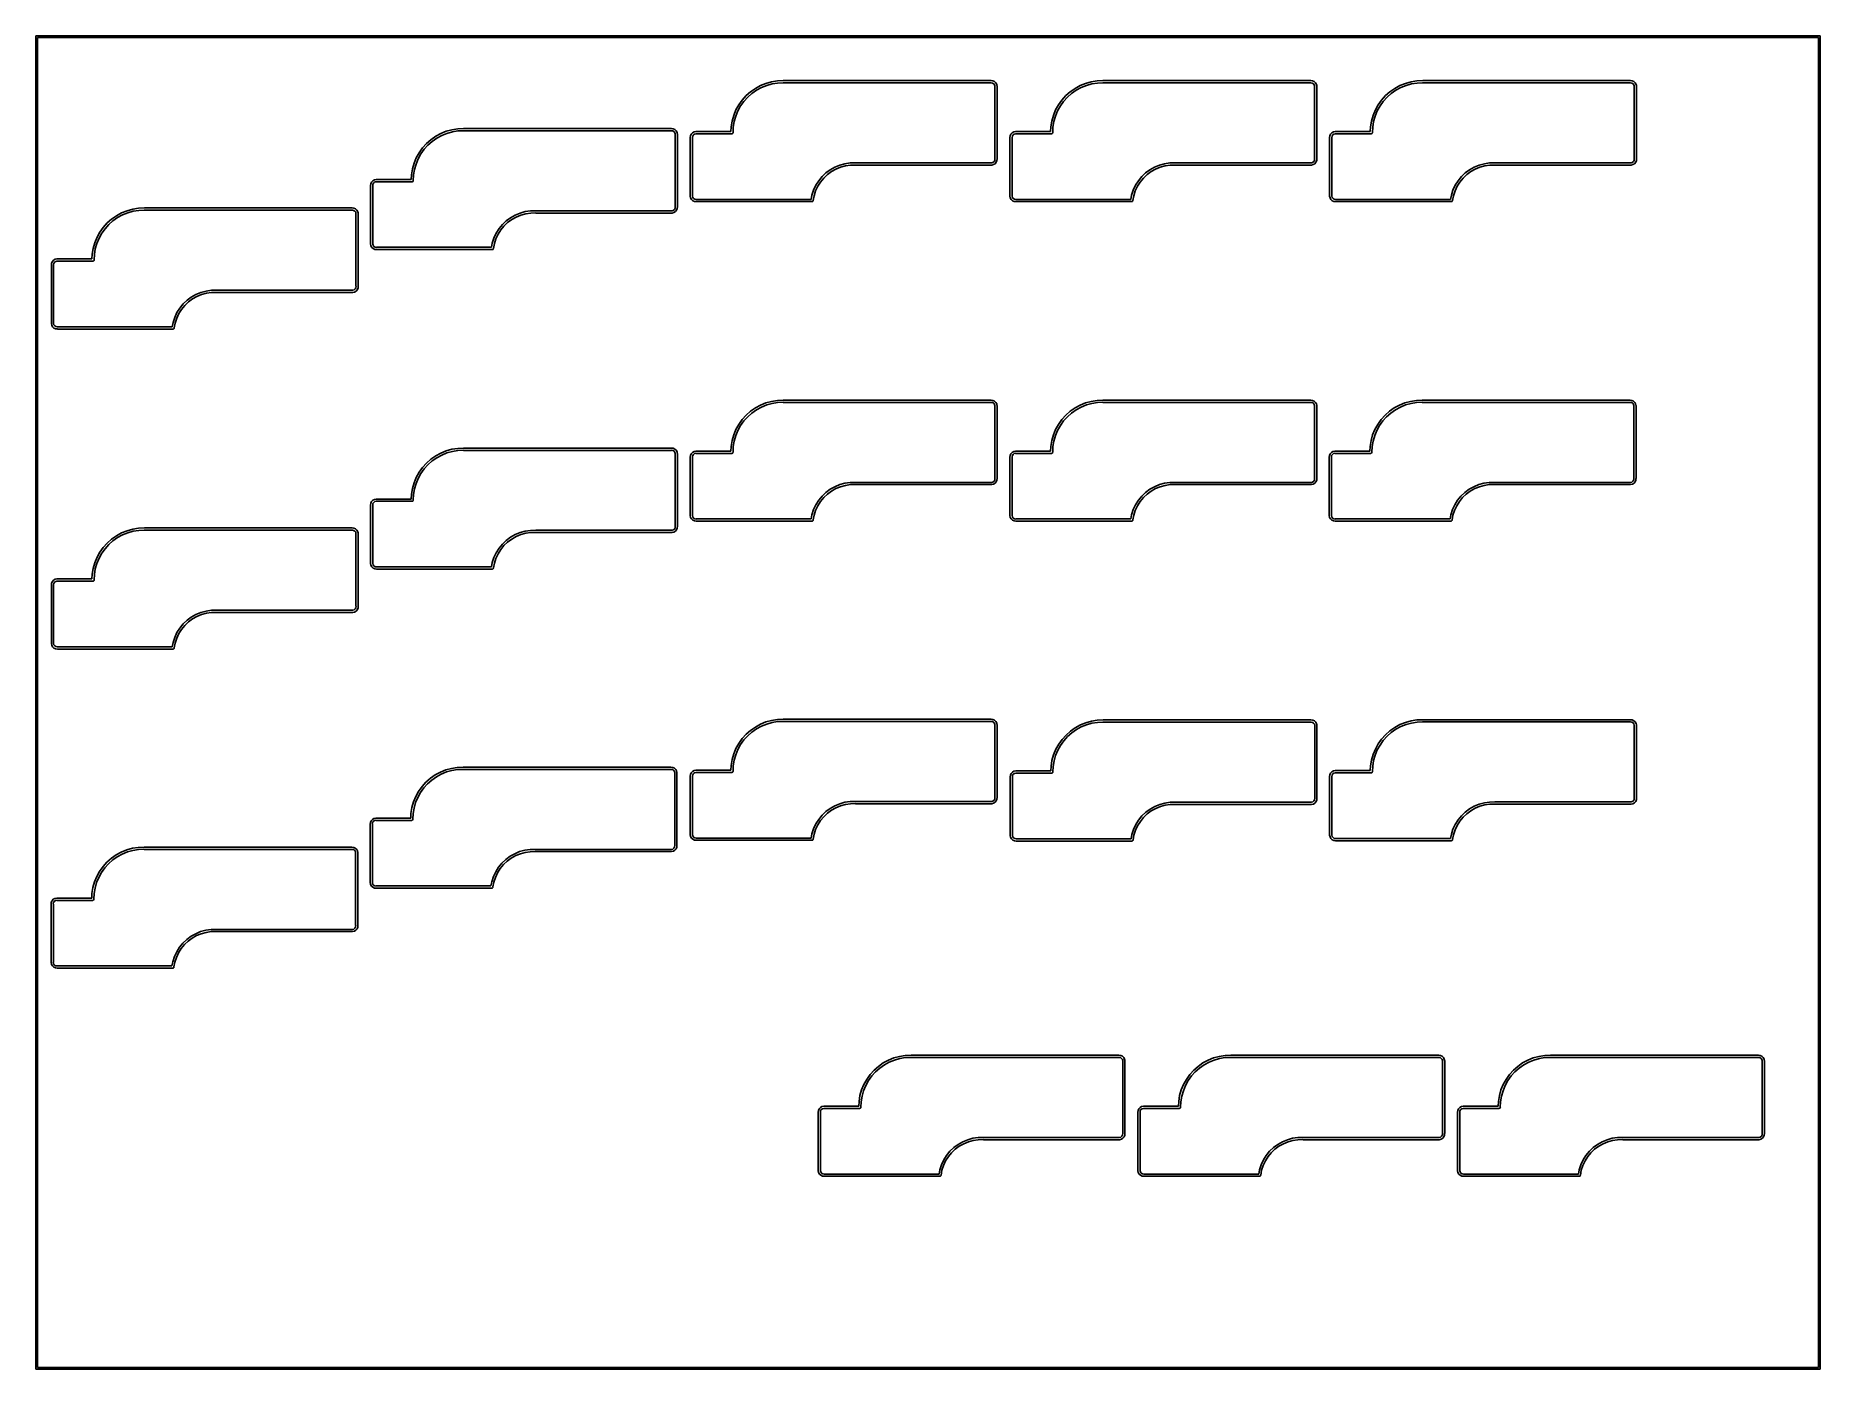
# Model space of a CAD drawing. Extents: x 17.5 to 112.4, y -101.7 to -30.8.
import ezdxf

# ---------------------------------------------------------------- set-up
doc = ezdxf.new("R2010")
doc.units = 0
doc.layers.add('BLACK', color=7, linetype='CONTINUOUS')

msp = doc.modelspace()

# ---------------------------------------------------------------- linework, layer by layer
at = {"layer": 'BLACK', "linetype": 'CONTINUOUS'}
for p, q in [((17.52, -30.8), (17.5346, -30.7646)), ((17.52, -101.65), (17.52, -30.8)), ((17.5346, -30.7646), (17.57, -30.75)), ((17.57, -30.75), (112.37, -30.75)), ((17.62, -30.85), (17.62, -101.6)), ((112.32, -30.85), (17.62, -30.85)), ((112.32, -101.6), (112.32, -30.85)), ((112.37, -30.75), (112.405, -30.7646)), ((112.405, -30.7646), (112.42, -30.8)), ((112.42, -30.8), (112.42, -101.65)), ((56.3537, -33.2868), (56.6548, -33.203)), ((56.6548, -33.203), (56.9635, -33.1539)), ((56.9635, -33.1539), (57.275, -33.14)), ((57.275, -33.14), (57.275, -33.14)), ((57.275, -33.14), (57.2751, -33.14)), ((57.2751, -33.14), (57.2757, -33.14)), ((57.2757, -33.14), (57.2757, -33.14)), ((57.2757, -33.14), (68.3253, -33.14)), ((68.3253, -33.14), (68.3264, -33.1405)), ((68.3264, -33.1405), (68.4193, -33.1514)), ((68.4193, -33.1514), (68.5074, -33.192)), ((68.5074, -33.192), (68.5788, -33.2578)), ((73.3537, -33.2868), (73.6548, -33.203)), ((73.6548, -33.203), (73.9635, -33.1539)), ((73.9635, -33.1539), (74.275, -33.14)), ((74.275, -33.14), (74.275, -33.14)), ((74.275, -33.14), (74.2751, -33.14)), ((74.2751, -33.14), (74.2757, -33.14)), ((74.2757, -33.14), (74.2757, -33.14)), ((74.2757, -33.14), (85.3253, -33.14)), ((85.3253, -33.14), (85.3264, -33.1405)), ((85.3264, -33.1405), (85.4193, -33.1514)), ((85.4193, -33.1514), (85.5074, -33.192)), ((85.5074, -33.192), (85.5788, -33.2578)), ((90.3537, -33.2868), (90.6548, -33.203)), ((90.6548, -33.203), (90.9635, -33.1539)), ((90.9635, -33.1539), (91.275, -33.14)), ((91.275, -33.14), (91.275, -33.14)), ((91.275, -33.14), (91.2751, -33.14)), ((91.2751, -33.14), (91.2757, -33.14)), ((91.2757, -33.14), (91.2757, -33.14)), ((91.2757, -33.14), (102.325, -33.14)), ((102.325, -33.14), (102.326, -33.1405)), ((102.326, -33.1405), (102.419, -33.1514)), ((102.419, -33.1514), (102.507, -33.192)), ((102.507, -33.192), (102.579, -33.2578)), ((55.0907, -34.1726), (55.2997, -33.9402)), ((55.3812, -34.0223), (55.181, -34.2449)), ((55.2997, -33.9402), (55.5336, -33.7329)), ((55.6053, -33.8237), (55.3812, -34.0223)), ((55.5336, -33.7329), (55.7895, -33.5535)), ((55.8505, -33.6518), (55.6053, -33.8237)), ((55.7895, -33.5535), (56.0641, -33.4041)), ((56.1135, -33.5087), (55.8505, -33.6518)), ((56.0641, -33.4041), (56.3537, -33.2868)), ((56.391, -33.3963), (56.1135, -33.5087)), ((56.6795, -33.3161), (56.391, -33.3963)), ((56.9752, -33.269), (56.6795, -33.3161)), ((57.2651, -33.2561), (56.9752, -33.269)), ((57.2743, -33.26), (57.2651, -33.2561)), ((57.2746, -33.2598), (57.2743, -33.26)), ((57.275, -33.26), (57.2746, -33.2598)), ((68.3253, -33.26), (57.275, -33.26)), ((68.3265, -33.2595), (68.3253, -33.26)), ((68.3277, -33.26), (68.3265, -33.2595)), ((68.3337, -33.2572), (68.3277, -33.26)), ((68.4023, -33.268), (68.3337, -33.2572)), ((68.4668, -33.3075), (68.4023, -33.268)), ((68.5114, -33.3687), (68.4668, -33.3075)), ((68.525, -33.4253), (68.5114, -33.3687)), ((68.5247, -37.3), (68.525, -33.4253)), ((68.5788, -33.2578), (68.6262, -33.3424)), ((68.6262, -33.3424), (68.6387, -33.4048)), ((68.6387, -33.4048), (68.645, -33.42)), ((68.645, -33.4383), (68.6447, -37.3)), ((68.645, -33.42), (68.645, -33.4363)), ((68.645, -33.4363), (68.6453, -33.4376)), ((68.6452, -33.4376), (68.645, -33.4383)), ((68.6453, -33.4376), (68.6452, -33.4376)), ((68.6452, -33.4376), (68.6452, -33.4376)), ((72.0907, -34.1726), (72.2997, -33.9402)), ((72.3812, -34.0223), (72.181, -34.2449)), ((72.2997, -33.9402), (72.5336, -33.7329)), ((72.6053, -33.8237), (72.3812, -34.0223)), ((72.5336, -33.7329), (72.7895, -33.5535)), ((72.8505, -33.6518), (72.6053, -33.8237)), ((72.7895, -33.5535), (73.0641, -33.4041)), ((73.1135, -33.5087), (72.8505, -33.6518)), ((73.0641, -33.4041), (73.3537, -33.2868)), ((73.391, -33.3963), (73.1135, -33.5087)), ((73.6795, -33.3161), (73.391, -33.3963)), ((73.9752, -33.269), (73.6795, -33.3161)), ((74.2651, -33.2561), (73.9752, -33.269)), ((74.2743, -33.26), (74.2651, -33.2561)), ((74.2746, -33.2598), (74.2743, -33.26)), ((74.275, -33.26), (74.2746, -33.2598)), ((85.3253, -33.26), (74.275, -33.26)), ((85.3265, -33.2595), (85.3253, -33.26)), ((85.3277, -33.26), (85.3265, -33.2595)), ((85.3337, -33.2572), (85.3277, -33.26)), ((85.4023, -33.268), (85.3337, -33.2572)), ((85.4668, -33.3075), (85.4023, -33.268)), ((85.5114, -33.3687), (85.4668, -33.3075)), ((85.525, -33.4253), (85.5114, -33.3687)), ((85.5247, -37.3), (85.525, -33.4253)), ((85.5788, -33.2578), (85.6262, -33.3424)), ((85.6262, -33.3424), (85.6387, -33.4048)), ((85.6387, -33.4048), (85.645, -33.42)), ((85.645, -33.4383), (85.6447, -37.3)), ((85.645, -33.42), (85.645, -33.4363)), ((85.645, -33.4363), (85.6453, -33.4376)), ((85.6452, -33.4376), (85.645, -33.4383)), ((85.6453, -33.4376), (85.6452, -33.4376)), ((85.6452, -33.4376), (85.6452, -33.4376)), ((89.0907, -34.1726), (89.2997, -33.9402)), ((89.3812, -34.0223), (89.181, -34.2449)), ((89.2997, -33.9402), (89.5336, -33.7329)), ((89.6053, -33.8237), (89.3812, -34.0223)), ((89.5336, -33.7329), (89.7895, -33.5535)), ((89.8505, -33.6518), (89.6053, -33.8237)), ((89.7895, -33.5535), (90.0641, -33.4041)), ((90.1135, -33.5087), (89.8505, -33.6518)), ((90.0641, -33.4041), (90.3537, -33.2868)), ((90.391, -33.3963), (90.1135, -33.5087)), ((90.6795, -33.3161), (90.391, -33.3963)), ((90.9752, -33.269), (90.6795, -33.3161)), ((91.2651, -33.2561), (90.9752, -33.269)), ((91.2743, -33.26), (91.2651, -33.2561)), ((91.2746, -33.2598), (91.2743, -33.26)), ((91.275, -33.26), (91.2746, -33.2598)), ((102.325, -33.26), (91.275, -33.26)), ((102.326, -33.2595), (102.325, -33.26)), ((102.328, -33.26), (102.326, -33.2595)), ((102.334, -33.2572), (102.328, -33.26)), ((102.402, -33.268), (102.334, -33.2572)), ((102.467, -33.3075), (102.402, -33.268)), ((102.511, -33.3687), (102.467, -33.3075)), ((102.525, -33.4253), (102.511, -33.3687)), ((102.525, -37.3), (102.525, -33.4253)), ((102.579, -33.2578), (102.626, -33.3424)), ((102.626, -33.3424), (102.639, -33.4048)), ((102.639, -33.4048), (102.645, -33.42)), ((102.645, -33.42), (102.645, -33.4363)), ((102.645, -33.4363), (102.645, -33.4376)), ((102.645, -33.4376), (102.645, -33.4376)), ((102.645, -33.4376), (102.645, -33.4376)), ((102.645, -33.4376), (102.645, -33.4383)), ((102.645, -33.4383), (102.645, -37.3)), ((54.5526, -35.2899), (54.6386, -34.9894)), ((54.6386, -34.9894), (54.758, -34.7006)), ((54.7478, -35.0275), (54.6655, -35.3154)), ((54.8623, -34.7508), (54.7478, -35.0275)), ((54.758, -34.7006), (54.9094, -34.4271)), ((55.0073, -34.4888), (54.8623, -34.7508)), ((54.9094, -34.4271), (55.0907, -34.1726)), ((55.181, -34.2449), (55.0073, -34.4888)), ((71.5526, -35.2899), (71.6386, -34.9894)), ((71.6386, -34.9894), (71.758, -34.7006)), ((71.7478, -35.0275), (71.6655, -35.3154)), ((71.8623, -34.7508), (71.7478, -35.0275)), ((71.758, -34.7006), (71.9094, -34.4271)), ((72.0073, -34.4888), (71.8623, -34.7508)), ((71.9094, -34.4271), (72.0907, -34.1726)), ((72.181, -34.2449), (72.0073, -34.4888)), ((88.5526, -35.2899), (88.6386, -34.9894)), ((88.6386, -34.9894), (88.758, -34.7006)), ((88.7478, -35.0275), (88.6655, -35.3154)), ((88.8623, -34.7508), (88.7478, -35.0275)), ((88.758, -34.7006), (88.9094, -34.4271)), ((89.0073, -34.4888), (88.8623, -34.7508)), ((88.9094, -34.4271), (89.0907, -34.1726)), ((89.181, -34.2449), (89.0073, -34.4888)), ((38.7895, -36.1035), (39.0641, -35.9541)), ((39.1135, -36.0587), (38.8505, -36.2018)), ((39.0641, -35.9541), (39.3537, -35.8368)), ((39.391, -35.9463), (39.1135, -36.0587)), ((39.3537, -35.8368), (39.6548, -35.753)), ((39.6795, -35.8661), (39.391, -35.9463)), ((39.6548, -35.753), (39.9635, -35.7039)), ((39.9752, -35.819), (39.6795, -35.8661)), ((39.9635, -35.7039), (40.275, -35.69)), ((40.2651, -35.8061), (39.9752, -35.819)), ((40.2743, -35.81), (40.2651, -35.8061)), ((40.2746, -35.8098), (40.2743, -35.81)), ((40.275, -35.81), (40.2746, -35.8098)), ((40.275, -35.69), (40.275, -35.69)), ((40.275, -35.69), (40.2751, -35.69)), ((51.3253, -35.81), (40.275, -35.81)), ((40.2751, -35.69), (40.2757, -35.69)), ((40.2757, -35.69), (40.2757, -35.69)), ((40.2757, -35.69), (51.3253, -35.69)), ((51.3253, -35.69), (51.3264, -35.6905)), ((51.3265, -35.8095), (51.3253, -35.81)), ((51.3264, -35.6905), (51.4193, -35.7014)), ((51.3277, -35.81), (51.3265, -35.8095)), ((51.3337, -35.8072), (51.3277, -35.81)), ((51.4023, -35.818), (51.3337, -35.8072)), ((51.4668, -35.8575), (51.4023, -35.818)), ((51.4193, -35.7014), (51.5074, -35.742)), ((51.5114, -35.9187), (51.4668, -35.8575)), ((51.5074, -35.742), (51.5788, -35.8078)), ((51.525, -35.9753), (51.5114, -35.9187)), ((51.5247, -39.85), (51.525, -35.9753)), ((51.5788, -35.8078), (51.6262, -35.8924)), ((51.6262, -35.8924), (51.6387, -35.9548)), ((51.6387, -35.9548), (51.645, -35.97)), ((51.645, -35.9883), (51.6447, -39.85)), ((51.645, -35.97), (51.645, -35.9863)), ((51.645, -35.9863), (51.6453, -35.9876)), ((51.6452, -35.9876), (51.645, -35.9883)), ((51.6453, -35.9876), (51.6452, -35.9876)), ((51.6452, -35.9876), (51.6452, -35.9876)), ((52.3402, -36.076), (52.3808, -35.9879)), ((52.3808, -35.9879), (52.4466, -35.9165)), ((52.4466, -35.9165), (52.5313, -35.8691)), ((52.4964, -36.0285), (52.4569, -36.093)), ((52.5575, -35.984), (52.4964, -36.0285)), ((52.5313, -35.8691), (52.6263, -35.8501)), ((52.624, -35.968), (52.5575, -35.984)), ((52.6288, -35.97), (52.624, -35.968)), ((52.6263, -35.8501), (52.6265, -35.85)), ((52.6265, -35.85), (52.6277, -35.8505)), ((52.6277, -35.8505), (52.6288, -35.85)), ((52.6288, -35.85), (54.4881, -35.85)), ((54.545, -35.97), (52.6288, -35.97)), ((54.4881, -35.85), (54.5012, -35.5982)), ((54.5012, -35.5982), (54.5526, -35.2899)), ((54.5451, -35.9699), (54.545, -35.97)), ((54.5453, -35.97), (54.5451, -35.9699)), ((54.5663, -35.9612), (54.5453, -35.97)), ((54.5874, -35.9524), (54.5663, -35.9612)), ((54.5875, -35.9523), (54.5874, -35.9524)), ((54.5876, -35.9522), (54.5875, -35.9523)), ((54.5963, -35.9311), (54.5876, -35.9522)), ((54.605, -35.91), (54.5963, -35.9311)), ((54.6162, -35.6107), (54.6012, -35.9006)), ((54.6012, -35.9006), (54.605, -35.9097)), ((54.605, -35.9097), (54.6049, -35.9099)), ((54.6049, -35.9099), (54.605, -35.91)), ((54.6655, -35.3154), (54.6162, -35.6107)), ((69.3402, -36.076), (69.3808, -35.9879)), ((69.3808, -35.9879), (69.4466, -35.9165)), ((69.4466, -35.9165), (69.5313, -35.8691)), ((69.4964, -36.0285), (69.4569, -36.093)), ((69.5575, -35.984), (69.4964, -36.0285)), ((69.5313, -35.8691), (69.6263, -35.8501)), ((69.624, -35.968), (69.5575, -35.984)), ((69.6288, -35.97), (69.624, -35.968)), ((69.6263, -35.8501), (69.6265, -35.85)), ((69.6265, -35.85), (69.6277, -35.8505)), ((69.6277, -35.8505), (69.6288, -35.85)), ((69.6288, -35.85), (71.4881, -35.85)), ((71.545, -35.97), (69.6288, -35.97)), ((71.4881, -35.85), (71.5012, -35.5982)), ((71.5012, -35.5982), (71.5526, -35.2899)), ((71.5451, -35.9699), (71.545, -35.97)), ((71.5453, -35.97), (71.5451, -35.9699)), ((71.5663, -35.9612), (71.5453, -35.97)), ((71.5874, -35.9524), (71.5663, -35.9612)), ((71.5875, -35.9523), (71.5874, -35.9524)), ((71.5876, -35.9522), (71.5875, -35.9523)), ((71.5963, -35.9311), (71.5876, -35.9522)), ((71.605, -35.91), (71.5963, -35.9311)), ((71.6162, -35.6107), (71.6012, -35.9006)), ((71.6012, -35.9006), (71.605, -35.9097)), ((71.605, -35.9097), (71.6049, -35.9099)), ((71.6049, -35.9099), (71.605, -35.91)), ((71.6655, -35.3154), (71.6162, -35.6107)), ((86.3402, -36.076), (86.3808, -35.9879)), ((86.3808, -35.9879), (86.4466, -35.9165)), ((86.4466, -35.9165), (86.5313, -35.8691)), ((86.4964, -36.0285), (86.4569, -36.093)), ((86.5575, -35.984), (86.4964, -36.0285)), ((86.5313, -35.8691), (86.6263, -35.8501)), ((86.624, -35.968), (86.5575, -35.984)), ((86.6288, -35.97), (86.624, -35.968)), ((86.6263, -35.8501), (86.6265, -35.85)), ((86.6265, -35.85), (86.6277, -35.8505)), ((86.6277, -35.8505), (86.6288, -35.85)), ((86.6288, -35.85), (88.4881, -35.85)), ((88.545, -35.97), (86.6288, -35.97)), ((88.4881, -35.85), (88.5012, -35.5982)), ((88.5012, -35.5982), (88.5526, -35.2899)), ((88.5451, -35.9699), (88.545, -35.97)), ((88.5453, -35.97), (88.5451, -35.9699)), ((88.5663, -35.9612), (88.5453, -35.97)), ((88.5874, -35.9524), (88.5663, -35.9612)), ((88.5875, -35.9523), (88.5874, -35.9524)), ((88.5876, -35.9522), (88.5875, -35.9523)), ((88.5963, -35.9311), (88.5876, -35.9522)), ((88.605, -35.91), (88.5963, -35.9311)), ((88.6162, -35.6107), (88.6012, -35.9006)), ((88.6012, -35.9006), (88.605, -35.9097)), ((88.605, -35.9097), (88.6049, -35.9099)), ((88.6049, -35.9099), (88.605, -35.91)), ((88.6655, -35.3154), (88.6162, -35.6107)), ((37.758, -37.2506), (37.9094, -36.9771)), ((37.9094, -36.9771), (38.0907, -36.7226)), ((38.181, -36.7949), (38.0073, -37.0388)), ((38.0907, -36.7226), (38.2997, -36.4902)), ((38.3812, -36.5723), (38.181, -36.7949)), ((38.2997, -36.4902), (38.5336, -36.2829)), ((38.6053, -36.3737), (38.3812, -36.5723)), ((38.5336, -36.2829), (38.7895, -36.1035)), ((38.8505, -36.2018), (38.6053, -36.3737)), ((52.3288, -36.17), (52.3293, -36.1689)), ((52.3288, -39.28), (52.3288, -36.17)), ((52.3293, -36.1689), (52.3402, -36.076)), ((52.4569, -36.093), (52.446, -36.1616)), ((52.446, -36.1616), (52.4488, -36.1676)), ((52.4488, -36.1676), (52.4484, -36.1688)), ((52.4484, -36.1688), (52.4488, -36.17)), ((52.4488, -36.17), (52.4488, -39.28)), ((69.3288, -36.17), (69.3293, -36.1689)), ((69.3288, -39.28), (69.3288, -36.17)), ((69.3293, -36.1689), (69.3402, -36.076)), ((69.4569, -36.093), (69.446, -36.1616)), ((69.446, -36.1616), (69.4488, -36.1676)), ((69.4488, -36.1676), (69.4484, -36.1688)), ((69.4484, -36.1688), (69.4488, -36.17)), ((69.4488, -36.17), (69.4488, -39.28)), ((86.3288, -36.17), (86.3293, -36.1689)), ((86.3288, -39.28), (86.3288, -36.17)), ((86.3293, -36.1689), (86.3402, -36.076)), ((86.4569, -36.093), (86.446, -36.1616)), ((86.446, -36.1616), (86.4488, -36.1676)), ((86.4488, -36.1676), (86.4484, -36.1688)), ((86.4484, -36.1688), (86.4488, -36.17)), ((86.4488, -36.17), (86.4488, -39.28)), ((37.5012, -38.1482), (37.5526, -37.8399)), ((37.5526, -37.8399), (37.6386, -37.5394)), ((37.6655, -37.8654), (37.6162, -38.1607)), ((37.6386, -37.5394), (37.758, -37.2506)), ((37.7478, -37.5775), (37.6655, -37.8654)), ((37.8623, -37.3008), (37.7478, -37.5775)), ((38.0073, -37.0388), (37.8623, -37.3008)), ((59.5432, -38.0516), (59.7712, -37.8827)), ((59.7712, -37.8827), (60.0182, -37.7432)), ((60.0688, -37.8474), (59.8343, -37.9799)), ((60.0182, -37.7432), (60.2806, -37.6353)), ((60.3179, -37.745), (60.0688, -37.8474)), ((60.2806, -37.6353), (60.5543, -37.5607)), ((60.5778, -37.6741), (60.3179, -37.745)), ((60.5543, -37.5607), (60.8351, -37.5203)), ((60.8444, -37.6358), (60.5778, -37.6741)), ((60.8351, -37.5203), (61.116, -37.5151)), ((61.105, -37.6309), (60.8444, -37.6358)), ((61.1136, -37.6349), (61.105, -37.6309)), ((61.1149, -37.6345), (61.1136, -37.6349)), ((61.1162, -37.635), (61.1149, -37.6345)), ((61.116, -37.5151), (61.1162, -37.515)), ((61.1162, -37.515), (68.3547, -37.515)), ((68.3547, -37.635), (61.1162, -37.635)), ((68.3547, -37.515), (68.3586, -37.5166)), ((68.357, -37.634), (68.3547, -37.635)), ((68.3594, -37.6348), (68.357, -37.634)), ((68.3586, -37.5166), (68.4243, -37.4979)), ((68.4552, -37.6117), (68.3594, -37.6349)), ((68.3594, -37.6349), (68.3594, -37.6348)), ((68.4243, -37.4979), (68.4844, -37.4498)), ((68.5389, -37.5596), (68.4552, -37.6117)), ((68.4844, -37.4498), (68.5211, -37.3822)), ((68.5211, -37.3822), (68.5281, -37.3117)), ((68.5259, -37.3029), (68.5247, -37.3)), ((68.525, -37.306), (68.5259, -37.3029)), ((68.5281, -37.3117), (68.525, -37.306)), ((68.6021, -37.484), (68.5389, -37.5596)), ((68.6385, -37.3924), (68.6021, -37.484)), ((68.6439, -37.3018), (68.6385, -37.3924)), ((68.6447, -37.3), (68.6439, -37.3018)), ((76.5432, -38.0516), (76.7712, -37.8827)), ((76.7712, -37.8827), (77.0182, -37.7432)), ((77.0688, -37.8474), (76.8343, -37.9799)), ((77.0182, -37.7432), (77.2806, -37.6353)), ((77.3179, -37.745), (77.0688, -37.8474)), ((77.2806, -37.6353), (77.5543, -37.5607)), ((77.5778, -37.6741), (77.3179, -37.745)), ((77.5543, -37.5607), (77.8351, -37.5203)), ((77.8444, -37.6358), (77.5778, -37.6741)), ((77.8351, -37.5203), (78.116, -37.5151)), ((78.105, -37.6309), (77.8444, -37.6358)), ((78.1136, -37.6349), (78.105, -37.6309)), ((78.1149, -37.6345), (78.1136, -37.6349)), ((78.1162, -37.635), (78.1149, -37.6345)), ((78.116, -37.5151), (78.1162, -37.515)), ((78.1162, -37.515), (85.3547, -37.515)), ((85.3547, -37.635), (78.1162, -37.635)), ((85.3547, -37.515), (85.3586, -37.5166)), ((85.357, -37.634), (85.3547, -37.635)), ((85.3594, -37.6348), (85.357, -37.634)), ((85.3586, -37.5166), (85.4243, -37.4979)), ((85.4552, -37.6117), (85.3594, -37.6349)), ((85.3594, -37.6349), (85.3594, -37.6348)), ((85.4243, -37.4979), (85.4844, -37.4498)), ((85.5389, -37.5596), (85.4552, -37.6117)), ((85.4844, -37.4498), (85.5211, -37.3822)), ((85.5211, -37.3822), (85.5281, -37.3117)), ((85.5259, -37.3029), (85.5247, -37.3)), ((85.525, -37.306), (85.5259, -37.3029)), ((85.5281, -37.3117), (85.525, -37.306)), ((85.6021, -37.484), (85.5389, -37.5596)), ((85.6385, -37.3924), (85.6021, -37.484)), ((85.6439, -37.3018), (85.6385, -37.3924)), ((85.6447, -37.3), (85.6439, -37.3018)), ((93.5432, -38.0516), (93.7712, -37.8827)), ((93.7712, -37.8827), (94.0182, -37.7432)), ((94.0688, -37.8474), (93.8343, -37.9799)), ((94.0182, -37.7432), (94.2806, -37.6353)), ((94.3179, -37.745), (94.0688, -37.8474)), ((94.2806, -37.6353), (94.5543, -37.5607)), ((94.5778, -37.6741), (94.3179, -37.745)), ((94.5543, -37.5607), (94.8351, -37.5203)), ((94.8444, -37.6358), (94.5778, -37.6741)), ((94.8351, -37.5203), (95.116, -37.5151)), ((95.105, -37.6309), (94.8444, -37.6358)), ((95.1136, -37.6349), (95.105, -37.6309)), ((95.1149, -37.6345), (95.1136, -37.6349)), ((95.1162, -37.635), (95.1149, -37.6345)), ((95.116, -37.5151), (95.1162, -37.515)), ((95.1162, -37.515), (102.355, -37.515)), ((102.355, -37.635), (95.1162, -37.635)), ((102.355, -37.515), (102.359, -37.5166)), ((102.357, -37.634), (102.355, -37.635)), ((102.359, -37.6348), (102.357, -37.634)), ((102.359, -37.5166), (102.424, -37.4979)), ((102.455, -37.6117), (102.359, -37.6349)), ((102.359, -37.6349), (102.359, -37.6348)), ((102.424, -37.4979), (102.484, -37.4498)), ((102.539, -37.5596), (102.455, -37.6117)), ((102.484, -37.4498), (102.521, -37.3822)), ((102.521, -37.3822), (102.528, -37.3117)), ((102.526, -37.3029), (102.525, -37.3)), ((102.525, -37.306), (102.526, -37.3029)), ((102.528, -37.3117), (102.525, -37.306)), ((102.602, -37.484), (102.539, -37.5596)), ((102.639, -37.3924), (102.602, -37.484)), ((102.644, -37.3018), (102.639, -37.3924)), ((102.645, -37.3), (102.644, -37.3018)), ((35.3288, -38.72), (35.3293, -38.7189)), ((35.3288, -41.83), (35.3288, -38.72)), ((35.3293, -38.7189), (35.3402, -38.626)), ((35.3402, -38.626), (35.3808, -38.5379)), ((35.3808, -38.5379), (35.4466, -38.4665)), ((35.4569, -38.643), (35.446, -38.7116)), ((35.446, -38.7116), (35.4488, -38.7176)), ((35.4466, -38.4665), (35.5313, -38.4191)), ((35.4488, -38.7176), (35.4484, -38.7188)), ((35.4484, -38.7188), (35.4488, -38.72)), ((35.4488, -38.72), (35.4488, -41.83)), ((35.4964, -38.5785), (35.4569, -38.643)), ((35.5575, -38.534), (35.4964, -38.5785)), ((35.5313, -38.4191), (35.6263, -38.4001)), ((35.624, -38.518), (35.5575, -38.534)), ((35.6288, -38.52), (35.624, -38.518)), ((35.6263, -38.4001), (35.6265, -38.4)), ((35.6265, -38.4), (35.6277, -38.4005)), ((35.6277, -38.4005), (35.6288, -38.4)), ((35.6288, -38.4), (37.4881, -38.4)), ((37.545, -38.52), (35.6288, -38.52)), ((37.4881, -38.4), (37.5012, -38.1482)), ((37.5451, -38.5199), (37.545, -38.52)), ((37.5453, -38.52), (37.5451, -38.5199)), ((37.5663, -38.5112), (37.5453, -38.52)), ((37.5874, -38.5024), (37.5663, -38.5112)), ((37.5875, -38.5023), (37.5874, -38.5024)), ((37.5876, -38.5022), (37.5875, -38.5023)), ((37.5963, -38.4811), (37.5876, -38.5022)), ((37.605, -38.46), (37.5963, -38.4811)), ((37.6162, -38.1607), (37.6012, -38.4506)), ((37.6012, -38.4506), (37.605, -38.4597)), ((37.605, -38.4597), (37.6049, -38.4599)), ((37.6049, -38.4599), (37.605, -38.46)), ((58.8869, -38.9639), (59.0072, -38.707)), ((59.1089, -38.7626), (58.9946, -39.0065)), ((59.0072, -38.707), (59.1583, -38.4669)), ((59.2523, -38.5346), (59.1089, -38.7626)), ((59.1583, -38.4669), (59.3379, -38.2473)), ((59.4229, -38.3261), (59.2523, -38.5346)), ((59.3379, -38.2473), (59.5432, -38.0516)), ((59.6178, -38.1402), (59.4229, -38.3261)), ((59.8343, -37.9799), (59.6178, -38.1402)), ((75.8869, -38.9639), (76.0072, -38.707)), ((76.1089, -38.7626), (75.9946, -39.0065)), ((76.0072, -38.707), (76.1583, -38.4669)), ((76.2523, -38.5346), (76.1089, -38.7626)), ((76.1583, -38.4669), (76.3379, -38.2473)), ((76.4229, -38.3261), (76.2523, -38.5346)), ((76.3379, -38.2473), (76.5432, -38.0516)), ((76.6178, -38.1402), (76.4229, -38.3261)), ((76.8343, -37.9799), (76.6178, -38.1402)), ((92.8869, -38.9639), (93.0072, -38.707)), ((93.1089, -38.7626), (92.9946, -39.0065)), ((93.0072, -38.707), (93.1583, -38.4669)), ((93.2523, -38.5346), (93.1089, -38.7626)), ((93.1583, -38.4669), (93.3379, -38.2473)), ((93.4229, -38.3261), (93.2523, -38.5346)), ((93.3379, -38.2473), (93.5432, -38.0516)), ((93.6178, -38.1402), (93.4229, -38.3261)), ((93.8343, -37.9799), (93.6178, -38.1402)), ((51.5259, -39.8529), (51.5247, -39.85)), ((51.525, -39.856), (51.5259, -39.8529)), ((51.5281, -39.8617), (51.525, -39.856)), ((51.6439, -39.8518), (51.6385, -39.9424)), ((51.6447, -39.85), (51.6439, -39.8518)), ((52.3293, -39.2812), (52.3288, -39.28)), ((52.3479, -39.3776), (52.3288, -39.2824)), ((52.3288, -39.2824), (52.3289, -39.2824)), ((52.3289, -39.2824), (52.3293, -39.2812)), ((52.3953, -39.4622), (52.3479, -39.3776)), ((52.4667, -39.5281), (52.3953, -39.4622)), ((52.4488, -39.28), (52.4468, -39.285)), ((52.4468, -39.285), (52.4627, -39.3513)), ((52.4627, -39.3513), (52.5073, -39.4125)), ((52.5549, -39.5686), (52.4667, -39.5281)), ((52.5073, -39.4125), (52.5718, -39.452)), ((52.6477, -39.5795), (52.5549, -39.5686)), ((52.5718, -39.452), (52.6405, -39.4628)), ((52.6405, -39.4628), (52.6464, -39.46)), ((52.6464, -39.46), (52.6477, -39.4605)), ((52.6477, -39.4605), (52.6488, -39.46)), ((52.6488, -39.58), (52.6477, -39.5795)), ((52.6488, -39.46), (58.7556, -39.46)), ((58.805, -39.58), (52.6488, -39.58)), ((58.7556, -39.46), (58.7992, -39.2337)), ((58.7992, -39.2337), (58.8869, -38.9639)), ((58.8229, -39.5726), (58.805, -39.58)), ((58.8416, -39.5675), (58.8229, -39.5726)), ((58.8437, -39.564), (58.8416, -39.5675)), ((58.8474, -39.5624), (58.8437, -39.564)), ((58.8548, -39.5445), (58.8474, -39.5624)), ((58.8645, -39.5277), (58.8548, -39.5445)), ((58.9114, -39.2627), (58.8628, -39.5147)), ((58.8628, -39.5147), (58.865, -39.52)), ((58.865, -39.52), (58.8634, -39.5238)), ((58.8634, -39.5238), (58.8645, -39.5277)), ((58.9946, -39.0065), (58.9114, -39.2627)), ((69.3293, -39.2812), (69.3288, -39.28)), ((69.3479, -39.3776), (69.3288, -39.2824)), ((69.3288, -39.2824), (69.3289, -39.2824)), ((69.3289, -39.2824), (69.3293, -39.2812)), ((69.3953, -39.4622), (69.3479, -39.3776)), ((69.4667, -39.5281), (69.3953, -39.4622)), ((69.4488, -39.28), (69.4468, -39.285)), ((69.4468, -39.285), (69.4627, -39.3513)), ((69.4627, -39.3513), (69.5073, -39.4125)), ((69.5549, -39.5686), (69.4667, -39.5281)), ((69.5073, -39.4125), (69.5718, -39.452)), ((69.6477, -39.5795), (69.5549, -39.5686)), ((69.5718, -39.452), (69.6405, -39.4628)), ((69.6405, -39.4628), (69.6464, -39.46)), ((69.6464, -39.46), (69.6477, -39.4605)), ((69.6477, -39.4605), (69.6488, -39.46)), ((69.6488, -39.58), (69.6477, -39.5795)), ((69.6488, -39.46), (75.7556, -39.46)), ((75.805, -39.58), (69.6488, -39.58)), ((75.7556, -39.46), (75.7992, -39.2337)), ((75.7992, -39.2337), (75.8869, -38.9639)), ((75.8229, -39.5726), (75.805, -39.58)), ((75.8416, -39.5675), (75.8229, -39.5726)), ((75.8437, -39.564), (75.8416, -39.5675)), ((75.8474, -39.5624), (75.8437, -39.564)), ((75.8548, -39.5445), (75.8474, -39.5624)), ((75.8645, -39.5277), (75.8548, -39.5445)), ((75.9114, -39.2627), (75.8628, -39.5147)), ((75.8628, -39.5147), (75.865, -39.52)), ((75.865, -39.52), (75.8634, -39.5238)), ((75.8634, -39.5238), (75.8645, -39.5277)), ((75.9946, -39.0065), (75.9114, -39.2627)), ((86.3293, -39.2812), (86.3288, -39.28)), ((86.3479, -39.3776), (86.3288, -39.2824)), ((86.3288, -39.2824), (86.3289, -39.2824)), ((86.3289, -39.2824), (86.3293, -39.2812)), ((86.3953, -39.4622), (86.3479, -39.3776)), ((86.4667, -39.5281), (86.3953, -39.4622)), ((86.4488, -39.28), (86.4468, -39.285)), ((86.4468, -39.285), (86.4627, -39.3513)), ((86.4627, -39.3513), (86.5073, -39.4125)), ((86.5549, -39.5686), (86.4667, -39.5281)), ((86.5073, -39.4125), (86.5718, -39.452)), ((86.6477, -39.5795), (86.5549, -39.5686)), ((86.5718, -39.452), (86.6405, -39.4628)), ((86.6405, -39.4628), (86.6464, -39.46)), ((86.6464, -39.46), (86.6477, -39.4605)), ((86.6477, -39.4605), (86.6488, -39.46)), ((86.6488, -39.58), (86.6477, -39.5795)), ((86.6488, -39.46), (92.7556, -39.46)), ((92.805, -39.58), (86.6488, -39.58)), ((92.7556, -39.46), (92.7992, -39.2337)), ((92.7992, -39.2337), (92.8869, -38.9639)), ((92.8229, -39.5726), (92.805, -39.58)), ((92.8416, -39.5675), (92.8229, -39.5726)), ((92.8437, -39.564), (92.8416, -39.5675)), ((92.8474, -39.5624), (92.8437, -39.564)), ((92.8548, -39.5445), (92.8474, -39.5624)), ((92.8645, -39.5277), (92.8548, -39.5445)), ((92.9114, -39.2627), (92.8628, -39.5147)), ((92.8628, -39.5147), (92.865, -39.52)), ((92.865, -39.52), (92.8634, -39.5238)), ((92.8634, -39.5238), (92.8645, -39.5277)), ((92.9946, -39.0065), (92.9114, -39.2627)), ((21.1157, -40.9476), (21.3247, -40.7152)), ((21.4062, -40.7973), (21.206, -41.0199)), ((21.3247, -40.7152), (21.5586, -40.5079)), ((21.6303, -40.5987), (21.4062, -40.7973)), ((21.5586, -40.5079), (21.8145, -40.3285)), ((21.8755, -40.4268), (21.6303, -40.5987)), ((21.8145, -40.3285), (22.0891, -40.1791)), ((22.1385, -40.2837), (21.8755, -40.4268)), ((22.0891, -40.1791), (22.3787, -40.0618)), ((22.416, -40.1713), (22.1385, -40.2837)), ((22.3787, -40.0618), (22.6799, -39.9781)), ((22.7045, -40.0911), (22.416, -40.1713)), ((22.6799, -39.9781), (22.9885, -39.9289)), ((23.0002, -40.044), (22.7045, -40.0911)), ((22.9885, -39.9289), (23.2999, -39.915)), ((23.2902, -40.0311), (23.0002, -40.044)), ((23.2993, -40.035), (23.2902, -40.0311)), ((23.2996, -40.0348), (23.2993, -40.035)), ((23.3, -40.035), (23.2996, -40.0348)), ((23.2999, -39.915), (23.3, -39.915)), ((23.3, -39.915), (34.3503, -39.915)), ((34.3503, -40.035), (23.3, -40.035)), ((34.3503, -39.915), (34.3514, -39.9155)), ((34.3515, -40.0345), (34.3503, -40.035)), ((34.3514, -39.9155), (34.4443, -39.9264)), ((34.3527, -40.035), (34.3515, -40.0345)), ((34.3587, -40.0322), (34.3527, -40.035)), ((34.4273, -40.043), (34.3587, -40.0322)), ((34.4918, -40.0825), (34.4273, -40.043)), ((34.4443, -39.9264), (34.5324, -39.967)), ((34.5364, -40.1437), (34.4918, -40.0825)), ((34.5324, -39.967), (34.6038, -40.0328)), ((34.55, -40.2003), (34.5364, -40.1437)), ((34.5497, -44.075), (34.55, -40.2003)), ((34.6038, -40.0328), (34.6512, -40.1174)), ((34.6512, -40.1174), (34.6637, -40.1798)), ((34.6637, -40.1798), (34.67, -40.195)), ((34.67, -40.2133), (34.6697, -44.075)), ((34.67, -40.195), (34.67, -40.2113)), ((34.67, -40.2113), (34.6703, -40.2126)), ((34.6702, -40.2126), (34.67, -40.2133)), ((34.6703, -40.2126), (34.6702, -40.2126)), ((34.6702, -40.2126), (34.6702, -40.2126)), ((42.1583, -41.0169), (42.3379, -40.7973)), ((42.3379, -40.7973), (42.5432, -40.6016)), ((42.6178, -40.6902), (42.4229, -40.8761)), ((42.5432, -40.6016), (42.7712, -40.4327)), ((42.8343, -40.5299), (42.6178, -40.6902)), ((42.7712, -40.4327), (43.0182, -40.2932)), ((43.0688, -40.3975), (42.8343, -40.5299)), ((43.0182, -40.2932), (43.2806, -40.1854)), ((43.3179, -40.295), (43.0688, -40.3975)), ((43.2806, -40.1854), (43.5543, -40.1107)), ((43.5778, -40.2241), (43.3179, -40.295)), ((43.5543, -40.1107), (43.8351, -40.0704)), ((43.8444, -40.1859), (43.5778, -40.2241)), ((43.8351, -40.0704), (44.1159, -40.0651)), ((44.105, -40.181), (43.8444, -40.1859)), ((44.1136, -40.1849), (44.105, -40.181)), ((44.1149, -40.1845), (44.1136, -40.1849)), ((44.1162, -40.185), (44.1149, -40.1845)), ((44.1159, -40.0651), (44.1162, -40.065)), ((44.1162, -40.065), (51.3547, -40.065)), ((51.3547, -40.185), (44.1162, -40.185)), ((51.3547, -40.065), (51.3586, -40.0666)), ((51.357, -40.184), (51.3547, -40.185)), ((51.3594, -40.1848), (51.357, -40.184)), ((51.3586, -40.0666), (51.4243, -40.0479)), ((51.4552, -40.1617), (51.3594, -40.1849)), ((51.3594, -40.1849), (51.3594, -40.1848)), ((51.4243, -40.0479), (51.4844, -39.9998)), ((51.5389, -40.1096), (51.4552, -40.1617)), ((51.4844, -39.9998), (51.5211, -39.9322)), ((51.5211, -39.9322), (51.5281, -39.8617)), ((51.6021, -40.034), (51.5389, -40.1096)), ((51.6385, -39.9424), (51.6021, -40.034)), ((20.6636, -41.7644), (20.783, -41.4756)), ((20.8873, -41.5258), (20.7728, -41.8025)), ((20.783, -41.4756), (20.9344, -41.2021)), ((21.0323, -41.2638), (20.8873, -41.5258)), ((20.9344, -41.2021), (21.1157, -40.9476)), ((21.206, -41.0199), (21.0323, -41.2638)), ((41.7992, -41.7837), (41.8869, -41.5139)), ((41.8869, -41.5139), (42.0072, -41.257)), ((41.9946, -41.5565), (41.9114, -41.8127)), ((42.1089, -41.3126), (41.9946, -41.5565)), ((42.0072, -41.257), (42.1583, -41.0169)), ((42.2524, -41.0846), (42.1089, -41.3126)), ((42.4229, -40.8761), (42.2524, -41.0846)), ((18.4058, -42.7629), (18.4716, -42.6915)), ((18.4716, -42.6915), (18.5563, -42.6441)), ((18.5563, -42.6441), (18.6513, -42.6251)), ((18.6513, -42.6251), (18.6515, -42.625)), ((18.6515, -42.625), (18.6527, -42.6255)), ((18.6527, -42.6255), (18.6538, -42.625)), ((18.6538, -42.625), (20.5131, -42.625)), ((20.5131, -42.625), (20.5262, -42.3732)), ((20.5262, -42.3732), (20.5776, -42.0649)), ((20.5776, -42.0649), (20.6636, -41.7644)), ((20.63, -42.685), (20.6213, -42.7061)), ((20.6412, -42.3857), (20.6262, -42.6756)), ((20.6262, -42.6756), (20.63, -42.6847)), ((20.63, -42.6847), (20.6299, -42.6849)), ((20.6299, -42.6849), (20.63, -42.685)), ((20.6905, -42.0904), (20.6412, -42.3857)), ((20.7728, -41.8025), (20.6905, -42.0904)), ((35.3293, -41.8312), (35.3288, -41.83)), ((35.3479, -41.9276), (35.3288, -41.8324)), ((35.3288, -41.8324), (35.3289, -41.8324)), ((35.3289, -41.8324), (35.3293, -41.8312)), ((35.3953, -42.0122), (35.3479, -41.9276)), ((35.4667, -42.0781), (35.3953, -42.0122)), ((35.4488, -41.83), (35.4468, -41.835)), ((35.4468, -41.835), (35.4627, -41.9013)), ((35.4627, -41.9013), (35.5073, -41.9625)), ((35.5549, -42.1186), (35.4667, -42.0781)), ((35.5073, -41.9625), (35.5718, -42.002)), ((35.6477, -42.1295), (35.5549, -42.1186)), ((35.5718, -42.002), (35.6405, -42.0128)), ((35.6405, -42.0128), (35.6464, -42.01)), ((35.6464, -42.01), (35.6477, -42.0105)), ((35.6477, -42.0105), (35.6488, -42.01)), ((35.6488, -42.13), (35.6477, -42.1295)), ((35.6488, -42.01), (41.7556, -42.01)), ((41.805, -42.13), (35.6488, -42.13)), ((41.7556, -42.01), (41.7992, -41.7837)), ((41.8229, -42.1226), (41.805, -42.13)), ((41.8416, -42.1175), (41.8229, -42.1226)), ((41.8437, -42.114), (41.8416, -42.1175)), ((41.8474, -42.1124), (41.8437, -42.114)), ((41.8548, -42.0945), (41.8474, -42.1124)), ((41.8645, -42.0777), (41.8548, -42.0945)), ((41.9114, -41.8127), (41.8628, -42.0647)), ((41.8628, -42.0647), (41.865, -42.07)), ((41.865, -42.07), (41.8634, -42.0738)), ((41.8634, -42.0738), (41.8645, -42.0777)), ((18.3538, -42.945), (18.3543, -42.9439)), ((18.3538, -46.055), (18.3538, -42.945)), ((18.3543, -42.9439), (18.3652, -42.851)), ((18.3652, -42.851), (18.4058, -42.7629)), ((18.4819, -42.868), (18.471, -42.9366)), ((18.471, -42.9366), (18.4738, -42.9426)), ((18.4738, -42.9426), (18.4734, -42.9438)), ((18.4734, -42.9438), (18.4738, -42.945)), ((18.4738, -42.945), (18.4738, -46.055)), ((18.5214, -42.8035), (18.4819, -42.868)), ((18.5825, -42.759), (18.5214, -42.8035)), ((18.649, -42.743), (18.5825, -42.759)), ((18.6538, -42.745), (18.649, -42.743)), ((20.57, -42.745), (18.6538, -42.745)), ((20.5701, -42.7449), (20.57, -42.745)), ((20.5703, -42.745), (20.5701, -42.7449)), ((20.5913, -42.7362), (20.5703, -42.745)), ((20.6124, -42.7274), (20.5913, -42.7362)), ((20.6125, -42.7273), (20.6124, -42.7274)), ((20.6126, -42.7272), (20.6125, -42.7273)), ((20.6213, -42.7061), (20.6126, -42.7272)), ((25.7962, -44.6577), (26.0432, -44.5182)), ((26.0432, -44.5182), (26.3056, -44.4104)), ((26.3429, -44.52), (26.0938, -44.6225)), ((26.3056, -44.4104), (26.5793, -44.3357)), ((26.6028, -44.4491), (26.3429, -44.52)), ((26.5793, -44.3357), (26.8601, -44.2954)), ((26.8694, -44.4109), (26.6028, -44.4491)), ((26.8601, -44.2954), (27.1409, -44.2901)), ((27.13, -44.406), (26.8694, -44.4109)), ((27.1386, -44.4099), (27.13, -44.406)), ((27.1399, -44.4095), (27.1386, -44.4099)), ((27.1412, -44.41), (27.1399, -44.4095)), ((27.1409, -44.2901), (27.1412, -44.29)), ((27.1412, -44.29), (34.3797, -44.29)), ((34.3797, -44.41), (27.1412, -44.41)), ((34.3797, -44.29), (34.3836, -44.2916)), ((34.382, -44.409), (34.3797, -44.41)), ((34.3844, -44.4098), (34.382, -44.409)), ((34.3836, -44.2916), (34.4493, -44.2729)), ((34.4802, -44.3867), (34.3844, -44.4099)), ((34.3844, -44.4099), (34.3844, -44.4098)), ((34.4493, -44.2729), (34.5094, -44.2248)), ((34.5639, -44.3346), (34.4802, -44.3867)), ((34.5094, -44.2248), (34.5461, -44.1572)), ((34.5461, -44.1572), (34.5531, -44.0867)), ((34.5509, -44.0779), (34.5497, -44.075)), ((34.55, -44.081), (34.5509, -44.0779)), ((34.5531, -44.0867), (34.55, -44.081)), ((34.6271, -44.259), (34.5639, -44.3346)), ((34.6635, -44.1674), (34.6271, -44.259)), ((34.6689, -44.0768), (34.6635, -44.1674)), ((34.6697, -44.075), (34.6689, -44.0768)), ((24.9119, -45.7389), (25.0322, -45.482)), ((25.1339, -45.5376), (25.0196, -45.7815)), ((25.0322, -45.482), (25.1833, -45.2419)), ((25.2774, -45.3096), (25.1339, -45.5376)), ((25.1833, -45.2419), (25.3629, -45.0223)), ((25.4479, -45.1011), (25.2774, -45.3096)), ((25.3629, -45.0223), (25.5682, -44.8266)), ((25.6428, -44.9152), (25.4479, -45.1011)), ((25.5682, -44.8266), (25.7962, -44.6577)), ((25.8593, -44.7549), (25.6428, -44.9152)), ((26.0938, -44.6225), (25.8593, -44.7549)), ((18.3543, -46.0562), (18.3538, -46.055)), ((18.3729, -46.1526), (18.3538, -46.0574)), ((18.3538, -46.0574), (18.3539, -46.0574)), ((18.3539, -46.0574), (18.3543, -46.0562)), ((18.4203, -46.2372), (18.3729, -46.1526)), ((18.4917, -46.3031), (18.4203, -46.2372)), ((18.4738, -46.055), (18.4718, -46.06)), ((18.4718, -46.06), (18.4877, -46.1263)), ((18.4877, -46.1263), (18.5323, -46.1875)), ((18.5799, -46.3436), (18.4917, -46.3031)), ((18.5323, -46.1875), (18.5968, -46.227)), ((18.6727, -46.3545), (18.5799, -46.3436)), ((18.5968, -46.227), (18.6655, -46.2378)), ((18.6655, -46.2378), (18.6714, -46.235)), ((18.6714, -46.235), (18.6727, -46.2355)), ((18.6727, -46.2355), (18.6738, -46.235)), ((18.6738, -46.355), (18.6727, -46.3545)), ((18.6738, -46.235), (24.7806, -46.235)), ((24.83, -46.355), (18.6738, -46.355)), ((24.7806, -46.235), (24.8242, -46.0087)), ((24.8242, -46.0087), (24.9119, -45.7389)), ((24.8479, -46.3476), (24.83, -46.355)), ((24.8666, -46.3425), (24.8479, -46.3476)), ((24.8687, -46.339), (24.8666, -46.3425)), ((24.8724, -46.3374), (24.8687, -46.339)), ((24.8798, -46.3195), (24.8724, -46.3374)), ((24.8895, -46.3027), (24.8798, -46.3195)), ((24.9364, -46.0377), (24.8878, -46.2897)), ((24.8878, -46.2897), (24.89, -46.295)), ((24.89, -46.295), (24.8884, -46.2988)), ((24.8884, -46.2988), (24.8895, -46.3027)), ((25.0196, -45.7815), (24.9364, -46.0377)), ((56.0641, -50.4041), (56.3537, -50.2868)), ((56.3537, -50.2868), (56.6548, -50.203)), ((56.6548, -50.203), (56.9635, -50.1539)), ((56.9752, -50.269), (56.6795, -50.3161)), ((56.9635, -50.1539), (57.275, -50.14)), ((57.2651, -50.2561), (56.9752, -50.269)), ((57.2743, -50.26), (57.2651, -50.2561)), ((57.2746, -50.2598), (57.2743, -50.26)), ((57.275, -50.26), (57.2746, -50.2598)), ((57.275, -50.14), (57.275, -50.14)), ((57.275, -50.14), (57.2751, -50.14)), ((68.3253, -50.26), (57.275, -50.26)), ((57.2751, -50.14), (57.2757, -50.14)), ((57.2757, -50.14), (57.2757, -50.14)), ((57.2757, -50.14), (68.3253, -50.14)), ((68.3253, -50.14), (68.3264, -50.1405)), ((68.3265, -50.2595), (68.3253, -50.26)), ((68.3264, -50.1405), (68.4193, -50.1514)), ((68.3277, -50.26), (68.3265, -50.2595)), ((68.3337, -50.2572), (68.3277, -50.26)), ((68.4023, -50.268), (68.3337, -50.2572)), ((68.4668, -50.3075), (68.4023, -50.268)), ((68.4193, -50.1514), (68.5074, -50.192)), ((68.5074, -50.192), (68.5788, -50.2578)), ((68.5788, -50.2578), (68.6262, -50.3424)), ((73.0641, -50.4041), (73.3537, -50.2868)), ((73.3537, -50.2868), (73.6548, -50.203)), ((73.6548, -50.203), (73.9635, -50.1539)), ((73.9752, -50.269), (73.6795, -50.3161)), ((73.9635, -50.1539), (74.275, -50.14)), ((74.2651, -50.2561), (73.9752, -50.269)), ((74.2743, -50.26), (74.2651, -50.2561)), ((74.2746, -50.2598), (74.2743, -50.26)), ((74.275, -50.26), (74.2746, -50.2598)), ((74.275, -50.14), (74.275, -50.14)), ((74.275, -50.14), (74.2751, -50.14)), ((85.3253, -50.26), (74.275, -50.26)), ((74.2751, -50.14), (74.2757, -50.14)), ((74.2757, -50.14), (74.2757, -50.14)), ((74.2757, -50.14), (85.3253, -50.14)), ((85.3253, -50.14), (85.3264, -50.1405)), ((85.3265, -50.2595), (85.3253, -50.26)), ((85.3264, -50.1405), (85.4193, -50.1514)), ((85.3277, -50.26), (85.3265, -50.2595)), ((85.3337, -50.2572), (85.3277, -50.26)), ((85.4023, -50.268), (85.3337, -50.2572)), ((85.4668, -50.3075), (85.4023, -50.268)), ((85.4193, -50.1514), (85.5074, -50.192)), ((85.5074, -50.192), (85.5788, -50.2578)), ((85.5788, -50.2578), (85.6262, -50.3424)), ((90.0391, -50.4041), (90.3287, -50.2868)), ((90.3287, -50.2868), (90.6298, -50.203)), ((90.6298, -50.203), (90.9385, -50.1539)), ((90.9502, -50.269), (90.6545, -50.3161)), ((90.9385, -50.1539), (91.25, -50.14)), ((91.2401, -50.2561), (90.9502, -50.269)), ((91.2493, -50.26), (91.2401, -50.2561)), ((91.2496, -50.2598), (91.2493, -50.26)), ((91.25, -50.26), (91.2496, -50.2598)), ((91.25, -50.14), (91.25, -50.14)), ((91.25, -50.14), (91.2501, -50.14)), ((102.3, -50.26), (91.25, -50.26)), ((91.2501, -50.14), (91.2507, -50.14)), ((91.2507, -50.14), (91.2507, -50.14)), ((91.2507, -50.14), (102.3, -50.14)), ((102.3, -50.14), (102.301, -50.1405)), ((102.301, -50.2595), (102.3, -50.26)), ((102.301, -50.1405), (102.394, -50.1514)), ((102.303, -50.26), (102.301, -50.2595)), ((102.309, -50.2572), (102.303, -50.26)), ((102.377, -50.268), (102.309, -50.2572)), ((102.442, -50.3075), (102.377, -50.268)), ((102.394, -50.1514), (102.482, -50.192)), ((102.482, -50.192), (102.554, -50.2578)), ((102.554, -50.2578), (102.601, -50.3424)), ((54.9094, -51.4271), (55.0907, -51.1726)), ((55.181, -51.2449), (55.0073, -51.4888)), ((55.0907, -51.1726), (55.2997, -50.9402)), ((55.3812, -51.0223), (55.181, -51.2449)), ((55.2997, -50.9402), (55.5336, -50.7329)), ((55.6053, -50.8237), (55.3812, -51.0223)), ((55.5336, -50.7329), (55.7895, -50.5535)), ((55.8505, -50.6518), (55.6053, -50.8237)), ((55.7895, -50.5535), (56.0641, -50.4041)), ((56.1135, -50.5087), (55.8505, -50.6518)), ((56.391, -50.3963), (56.1135, -50.5087)), ((56.6795, -50.3161), (56.391, -50.3963)), ((68.5114, -50.3687), (68.4668, -50.3075)), ((68.525, -50.4253), (68.5114, -50.3687)), ((68.5247, -54.3), (68.525, -50.4253)), ((68.6262, -50.3424), (68.6387, -50.4048)), ((68.6387, -50.4048), (68.645, -50.42)), ((68.645, -50.4383), (68.6447, -54.3)), ((68.645, -50.42), (68.645, -50.4363)), ((68.645, -50.4363), (68.6453, -50.4376)), ((68.6452, -50.4376), (68.645, -50.4383)), ((68.6453, -50.4376), (68.6452, -50.4376)), ((68.6452, -50.4376), (68.6452, -50.4376)), ((71.9094, -51.4271), (72.0907, -51.1726)), ((72.181, -51.2449), (72.0073, -51.4888)), ((72.0907, -51.1726), (72.2997, -50.9402)), ((72.3812, -51.0223), (72.181, -51.2449)), ((72.2997, -50.9402), (72.5336, -50.7329)), ((72.6053, -50.8237), (72.3812, -51.0223)), ((72.5336, -50.7329), (72.7895, -50.5535)), ((72.8505, -50.6518), (72.6053, -50.8237)), ((72.7895, -50.5535), (73.0641, -50.4041)), ((73.1135, -50.5087), (72.8505, -50.6518)), ((73.391, -50.3963), (73.1135, -50.5087)), ((73.6795, -50.3161), (73.391, -50.3963)), ((85.5114, -50.3687), (85.4668, -50.3075)), ((85.525, -50.4253), (85.5114, -50.3687)), ((85.5247, -54.3), (85.525, -50.4253)), ((85.6262, -50.3424), (85.6387, -50.4048)), ((85.6387, -50.4048), (85.645, -50.42)), ((85.645, -50.4383), (85.6447, -54.3)), ((85.645, -50.42), (85.645, -50.4363)), ((85.645, -50.4363), (85.6453, -50.4376)), ((85.6452, -50.4376), (85.645, -50.4383)), ((85.6453, -50.4376), (85.6452, -50.4376)), ((85.6452, -50.4376), (85.6452, -50.4376)), ((88.8844, -51.4271), (89.0657, -51.1726)), ((89.156, -51.2449), (88.9823, -51.4888)), ((89.0657, -51.1726), (89.2747, -50.9402)), ((89.3562, -51.0223), (89.156, -51.2449)), ((89.2747, -50.9402), (89.5086, -50.7329)), ((89.5803, -50.8237), (89.3562, -51.0223)), ((89.5086, -50.7329), (89.7645, -50.5535)), ((89.8255, -50.6518), (89.5803, -50.8237)), ((89.7645, -50.5535), (90.0391, -50.4041)), ((90.0885, -50.5087), (89.8255, -50.6518)), ((90.366, -50.3963), (90.0885, -50.5087)), ((90.6545, -50.3161), (90.366, -50.3963)), ((102.486, -50.3687), (102.442, -50.3075)), ((102.5, -50.4253), (102.486, -50.3687)), ((102.5, -54.3), (102.5, -50.4253)), ((102.601, -50.3424), (102.614, -50.4048)), ((102.614, -50.4048), (102.62, -50.42)), ((102.62, -50.42), (102.62, -50.4363)), ((102.62, -50.4363), (102.62, -50.4376)), ((102.62, -50.4376), (102.62, -50.4376)), ((102.62, -50.4376), (102.62, -50.4376)), ((102.62, -50.4376), (102.62, -50.4383)), ((102.62, -50.4383), (102.62, -54.3)), ((54.5526, -52.2899), (54.6386, -51.9894)), ((54.6386, -51.9894), (54.758, -51.7006)), ((54.7478, -52.0275), (54.6655, -52.3154)), ((54.8623, -51.7508), (54.7478, -52.0275)), ((54.758, -51.7006), (54.9094, -51.4271)), ((55.0073, -51.4888), (54.8623, -51.7508)), ((71.5526, -52.2899), (71.6386, -51.9894)), ((71.6386, -51.9894), (71.758, -51.7006)), ((71.7478, -52.0275), (71.6655, -52.3154)), ((71.8623, -51.7508), (71.7478, -52.0275)), ((71.758, -51.7006), (71.9094, -51.4271)), ((72.0073, -51.4888), (71.8623, -51.7508)), ((88.5276, -52.2899), (88.6136, -51.9894)), ((88.6136, -51.9894), (88.733, -51.7006)), ((88.7228, -52.0275), (88.6405, -52.3154)), ((88.8373, -51.7508), (88.7228, -52.0275)), ((88.733, -51.7006), (88.8844, -51.4271)), ((88.9823, -51.4888), (88.8373, -51.7508)), ((38.5336, -53.2829), (38.7895, -53.1035)), ((38.7895, -53.1035), (39.0641, -52.9541)), ((39.1135, -53.0587), (38.8505, -53.2018)), ((39.0641, -52.9541), (39.3537, -52.8368)), ((39.391, -52.9463), (39.1135, -53.0587)), ((39.3537, -52.8368), (39.6548, -52.753)), ((39.6795, -52.8661), (39.391, -52.9463)), ((39.6548, -52.753), (39.9635, -52.7039)), ((39.9752, -52.819), (39.6795, -52.8661)), ((39.9635, -52.7039), (40.275, -52.69)), ((40.2651, -52.8061), (39.9752, -52.819)), ((40.2743, -52.81), (40.2651, -52.8061)), ((40.2746, -52.8098), (40.2743, -52.81)), ((40.275, -52.81), (40.2746, -52.8098)), ((40.275, -52.69), (40.275, -52.69)), ((40.275, -52.69), (40.2751, -52.69)), ((51.3253, -52.81), (40.275, -52.81)), ((40.2751, -52.69), (40.2757, -52.69)), ((40.2757, -52.69), (40.2757, -52.69)), ((40.2757, -52.69), (51.3253, -52.69)), ((51.3253, -52.69), (51.3264, -52.6905)), ((51.3265, -52.8095), (51.3253, -52.81)), ((51.3264, -52.6905), (51.4193, -52.7014)), ((51.3277, -52.81), (51.3265, -52.8095)), ((51.3337, -52.8072), (51.3277, -52.81)), ((51.4023, -52.818), (51.3337, -52.8072)), ((51.4668, -52.8575), (51.4023, -52.818)), ((51.4193, -52.7014), (51.5074, -52.742)), ((51.5114, -52.9187), (51.4668, -52.8575)), ((51.5074, -52.742), (51.5788, -52.8078)), ((51.525, -52.9753), (51.5114, -52.9187)), ((51.5247, -56.85), (51.525, -52.9753)), ((51.5788, -52.8078), (51.6262, -52.8924)), ((51.6262, -52.8924), (51.6387, -52.9548)), ((51.6387, -52.9548), (51.645, -52.97)), ((51.645, -52.9883), (51.6447, -56.85)), ((51.645, -52.97), (51.645, -52.9863)), ((51.645, -52.9863), (51.6453, -52.9876)), ((51.6452, -52.9876), (51.645, -52.9883)), ((51.6453, -52.9876), (51.6452, -52.9876)), ((51.6452, -52.9876), (51.6452, -52.9876)), ((52.3293, -53.1689), (52.3402, -53.076)), ((52.3402, -53.076), (52.3808, -52.9879)), ((52.3808, -52.9879), (52.4466, -52.9165)), ((52.4569, -53.093), (52.446, -53.1616)), ((52.4466, -52.9165), (52.5313, -52.8691)), ((52.4964, -53.0285), (52.4569, -53.093)), ((52.5575, -52.984), (52.4964, -53.0285)), ((52.5313, -52.8691), (52.6263, -52.8501)), ((52.624, -52.968), (52.5575, -52.984)), ((52.6288, -52.97), (52.624, -52.968)), ((52.6263, -52.8501), (52.6265, -52.85)), ((52.6265, -52.85), (52.6277, -52.8505)), ((52.6277, -52.8505), (52.6288, -52.85)), ((52.6288, -52.85), (54.4881, -52.85)), ((54.545, -52.97), (52.6288, -52.97)), ((54.4881, -52.85), (54.5012, -52.5982)), ((54.5012, -52.5982), (54.5526, -52.2899)), ((54.5451, -52.9699), (54.545, -52.97)), ((54.5453, -52.97), (54.5451, -52.9699)), ((54.5663, -52.9612), (54.5453, -52.97)), ((54.5874, -52.9524), (54.5663, -52.9612)), ((54.5875, -52.9523), (54.5874, -52.9524)), ((54.5876, -52.9522), (54.5875, -52.9523)), ((54.5963, -52.9311), (54.5876, -52.9522)), ((54.605, -52.91), (54.5963, -52.9311)), ((54.6162, -52.6107), (54.6012, -52.9006)), ((54.6012, -52.9006), (54.605, -52.9097)), ((54.605, -52.9097), (54.6049, -52.9099)), ((54.6049, -52.9099), (54.605, -52.91)), ((54.6655, -52.3154), (54.6162, -52.6107)), ((69.3293, -53.1689), (69.3402, -53.076)), ((69.3402, -53.076), (69.3808, -52.9879)), ((69.3808, -52.9879), (69.4466, -52.9165)), ((69.4569, -53.093), (69.446, -53.1616)), ((69.4466, -52.9165), (69.5313, -52.8691)), ((69.4964, -53.0285), (69.4569, -53.093)), ((69.5575, -52.984), (69.4964, -53.0285)), ((69.5313, -52.8691), (69.6263, -52.8501)), ((69.624, -52.968), (69.5575, -52.984)), ((69.6288, -52.97), (69.624, -52.968)), ((69.6263, -52.8501), (69.6265, -52.85)), ((69.6265, -52.85), (69.6277, -52.8505)), ((69.6277, -52.8505), (69.6288, -52.85)), ((69.6288, -52.85), (71.4881, -52.85)), ((71.545, -52.97), (69.6288, -52.97)), ((71.4881, -52.85), (71.5012, -52.5982)), ((71.5012, -52.5982), (71.5526, -52.2899)), ((71.5451, -52.9699), (71.545, -52.97)), ((71.5453, -52.97), (71.5451, -52.9699)), ((71.5663, -52.9612), (71.5453, -52.97)), ((71.5874, -52.9524), (71.5663, -52.9612)), ((71.5875, -52.9523), (71.5874, -52.9524)), ((71.5876, -52.9522), (71.5875, -52.9523)), ((71.5963, -52.9311), (71.5876, -52.9522)), ((71.605, -52.91), (71.5963, -52.9311)), ((71.6162, -52.6107), (71.6012, -52.9006)), ((71.6012, -52.9006), (71.605, -52.9097)), ((71.605, -52.9097), (71.6049, -52.9099)), ((71.6049, -52.9099), (71.605, -52.91)), ((71.6655, -52.3154), (71.6162, -52.6107)), ((86.3043, -53.1689), (86.3152, -53.076)), ((86.3152, -53.076), (86.3558, -52.9879)), ((86.3558, -52.9879), (86.4216, -52.9165)), ((86.4319, -53.093), (86.421, -53.1616)), ((86.4216, -52.9165), (86.5063, -52.8691)), ((86.4714, -53.0285), (86.4319, -53.093)), ((86.5325, -52.984), (86.4714, -53.0285)), ((86.5063, -52.8691), (86.6013, -52.8501)), ((86.599, -52.968), (86.5325, -52.984)), ((86.6038, -52.97), (86.599, -52.968)), ((86.6013, -52.8501), (86.6015, -52.85)), ((86.6015, -52.85), (86.6027, -52.8505)), ((86.6027, -52.8505), (86.6038, -52.85)), ((86.6038, -52.85), (88.4631, -52.85)), ((88.52, -52.97), (86.6038, -52.97)), ((88.4631, -52.85), (88.4762, -52.5982)), ((88.4762, -52.5982), (88.5276, -52.2899)), ((88.5201, -52.9699), (88.52, -52.97)), ((88.5203, -52.97), (88.5201, -52.9699)), ((88.5413, -52.9612), (88.5203, -52.97)), ((88.5624, -52.9524), (88.5413, -52.9612)), ((88.5625, -52.9523), (88.5624, -52.9524)), ((88.5626, -52.9522), (88.5625, -52.9523)), ((88.5713, -52.9311), (88.5626, -52.9522)), ((88.58, -52.91), (88.5713, -52.9311)), ((88.5912, -52.6107), (88.5762, -52.9006)), ((88.5762, -52.9006), (88.58, -52.9097)), ((88.58, -52.9097), (88.5799, -52.9099)), ((88.5799, -52.9099), (88.58, -52.91)), ((88.6405, -52.3154), (88.5912, -52.6107)), ((37.758, -54.2506), (37.9094, -53.9771)), ((38.0073, -54.0388), (37.8623, -54.3008)), ((37.9094, -53.9771), (38.0907, -53.7226)), ((38.181, -53.7949), (38.0073, -54.0388)), ((38.0907, -53.7226), (38.2997, -53.4902)), ((38.3812, -53.5723), (38.181, -53.7949)), ((38.2997, -53.4902), (38.5336, -53.2829)), ((38.6053, -53.3737), (38.3812, -53.5723)), ((38.8505, -53.2018), (38.6053, -53.3737)), ((52.3288, -53.17), (52.3293, -53.1689)), ((52.3288, -56.28), (52.3288, -53.17)), ((52.446, -53.1616), (52.4488, -53.1676)), ((52.4488, -53.1676), (52.4484, -53.1688)), ((52.4484, -53.1688), (52.4488, -53.17)), ((52.4488, -53.17), (52.4488, -56.28)), ((69.3288, -53.17), (69.3293, -53.1689)), ((69.3288, -56.28), (69.3288, -53.17)), ((69.446, -53.1616), (69.4488, -53.1676)), ((69.4488, -53.1676), (69.4484, -53.1688)), ((69.4484, -53.1688), (69.4488, -53.17)), ((69.4488, -53.17), (69.4488, -56.28)), ((86.3038, -53.17), (86.3043, -53.1689)), ((86.3038, -56.28), (86.3038, -53.17)), ((86.421, -53.1616), (86.4238, -53.1676)), ((86.4238, -53.1676), (86.4234, -53.1688)), ((86.4234, -53.1688), (86.4238, -53.17)), ((86.4238, -53.17), (86.4238, -56.28)), ((37.5012, -55.1482), (37.5526, -54.8399)), ((37.5526, -54.8399), (37.6386, -54.5394)), ((37.6655, -54.8654), (37.6162, -55.1607)), ((37.6386, -54.5394), (37.758, -54.2506)), ((37.7478, -54.5775), (37.6655, -54.8654)), ((37.8623, -54.3008), (37.7478, -54.5775)), ((59.5432, -55.0516), (59.7712, -54.8827)), ((59.8343, -54.9799), (59.6178, -55.1402)), ((59.7712, -54.8827), (60.0182, -54.7432)), ((60.0688, -54.8474), (59.8343, -54.9799)), ((60.0182, -54.7432), (60.2806, -54.6353)), ((60.3179, -54.745), (60.0688, -54.8474)), ((60.2806, -54.6353), (60.5543, -54.5607)), ((60.5778, -54.6741), (60.3179, -54.745)), ((60.5543, -54.5607), (60.8351, -54.5203)), ((60.8444, -54.6358), (60.5778, -54.6741)), ((60.8351, -54.5203), (61.116, -54.5151)), ((61.105, -54.6309), (60.8444, -54.6358)), ((61.1136, -54.6349), (61.105, -54.6309)), ((61.1149, -54.6345), (61.1136, -54.6349)), ((61.1162, -54.635), (61.1149, -54.6345)), ((61.116, -54.5151), (61.1162, -54.515)), ((61.1162, -54.515), (68.3547, -54.515)), ((68.3547, -54.635), (61.1162, -54.635)), ((68.3547, -54.515), (68.3586, -54.5166)), ((68.357, -54.634), (68.3547, -54.635)), ((68.3594, -54.6348), (68.357, -54.634)), ((68.3586, -54.5166), (68.4243, -54.4979)), ((68.4552, -54.6117), (68.3594, -54.6349)), ((68.3594, -54.6349), (68.3594, -54.6348)), ((68.4243, -54.4979), (68.4844, -54.4498)), ((68.5389, -54.5596), (68.4552, -54.6117)), ((68.4844, -54.4498), (68.5211, -54.3822)), ((68.5211, -54.3822), (68.5281, -54.3117)), ((68.5259, -54.3029), (68.5247, -54.3)), ((68.525, -54.306), (68.5259, -54.3029)), ((68.5281, -54.3117), (68.525, -54.306)), ((68.6021, -54.484), (68.5389, -54.5596)), ((68.6385, -54.3924), (68.6021, -54.484)), ((68.6439, -54.3018), (68.6385, -54.3924)), ((68.6447, -54.3), (68.6439, -54.3018)), ((76.5432, -55.0516), (76.7712, -54.8827)), ((76.8343, -54.9799), (76.6178, -55.1402)), ((76.7712, -54.8827), (77.0182, -54.7432)), ((77.0688, -54.8474), (76.8343, -54.9799)), ((77.0182, -54.7432), (77.2806, -54.6353)), ((77.3179, -54.745), (77.0688, -54.8474)), ((77.2806, -54.6353), (77.5543, -54.5607)), ((77.5778, -54.6741), (77.3179, -54.745)), ((77.5543, -54.5607), (77.8351, -54.5203)), ((77.8444, -54.6358), (77.5778, -54.6741)), ((77.8351, -54.5203), (78.116, -54.5151)), ((78.105, -54.6309), (77.8444, -54.6358)), ((78.1136, -54.6349), (78.105, -54.6309)), ((78.1149, -54.6345), (78.1136, -54.6349)), ((78.1162, -54.635), (78.1149, -54.6345)), ((78.116, -54.5151), (78.1162, -54.515)), ((78.1162, -54.515), (85.3547, -54.515)), ((85.3547, -54.635), (78.1162, -54.635)), ((85.3547, -54.515), (85.3586, -54.5166)), ((85.357, -54.634), (85.3547, -54.635)), ((85.3594, -54.6348), (85.357, -54.634)), ((85.3586, -54.5166), (85.4243, -54.4979)), ((85.4552, -54.6117), (85.3594, -54.6349)), ((85.3594, -54.6349), (85.3594, -54.6348)), ((85.4243, -54.4979), (85.4844, -54.4498)), ((85.5389, -54.5596), (85.4552, -54.6117)), ((85.4844, -54.4498), (85.5211, -54.3822)), ((85.5211, -54.3822), (85.5281, -54.3117)), ((85.5259, -54.3029), (85.5247, -54.3)), ((85.525, -54.306), (85.5259, -54.3029)), ((85.5281, -54.3117), (85.525, -54.306)), ((85.6021, -54.484), (85.5389, -54.5596)), ((85.6385, -54.3924), (85.6021, -54.484)), ((85.6439, -54.3018), (85.6385, -54.3924)), ((85.6447, -54.3), (85.6439, -54.3018)), ((93.5182, -55.0516), (93.7462, -54.8827)), ((93.8093, -54.9799), (93.5928, -55.1402)), ((93.7462, -54.8827), (93.9932, -54.7432)), ((94.0438, -54.8474), (93.8093, -54.9799)), ((93.9932, -54.7432), (94.2556, -54.6353)), ((94.2929, -54.745), (94.0438, -54.8474)), ((94.2556, -54.6353), (94.5293, -54.5607)), ((94.5528, -54.6741), (94.2929, -54.745)), ((94.5293, -54.5607), (94.8101, -54.5203)), ((94.8194, -54.6358), (94.5528, -54.6741)), ((94.8101, -54.5203), (95.091, -54.5151)), ((95.08, -54.6309), (94.8194, -54.6358)), ((95.0886, -54.6349), (95.08, -54.6309)), ((95.0899, -54.6345), (95.0886, -54.6349)), ((95.0912, -54.635), (95.0899, -54.6345)), ((95.091, -54.5151), (95.0912, -54.515)), ((95.0912, -54.515), (102.33, -54.515)), ((102.33, -54.635), (95.0912, -54.635)), ((102.33, -54.515), (102.334, -54.5166)), ((102.332, -54.634), (102.33, -54.635)), ((102.334, -54.6348), (102.332, -54.634)), ((102.334, -54.5166), (102.399, -54.4979)), ((102.43, -54.6117), (102.334, -54.6349)), ((102.334, -54.6349), (102.334, -54.6348)), ((102.399, -54.4979), (102.459, -54.4498)), ((102.514, -54.5596), (102.43, -54.6117)), ((102.459, -54.4498), (102.496, -54.3822)), ((102.496, -54.3822), (102.503, -54.3117)), ((102.501, -54.3029), (102.5, -54.3)), ((102.5, -54.306), (102.501, -54.3029)), ((102.503, -54.3117), (102.5, -54.306)), ((102.577, -54.484), (102.514, -54.5596)), ((102.614, -54.3924), (102.577, -54.484)), ((102.619, -54.3018), (102.614, -54.3924)), ((102.62, -54.3), (102.619, -54.3018)), ((35.3288, -55.72), (35.3293, -55.7189)), ((35.3288, -58.83), (35.3288, -55.72)), ((35.3293, -55.7189), (35.3402, -55.626)), ((35.3402, -55.626), (35.3808, -55.5379)), ((35.3808, -55.5379), (35.4466, -55.4665)), ((35.4569, -55.643), (35.446, -55.7116)), ((35.446, -55.7116), (35.4488, -55.7176)), ((35.4466, -55.4665), (35.5313, -55.4191)), ((35.4488, -55.7176), (35.4484, -55.7188)), ((35.4484, -55.7188), (35.4488, -55.72)), ((35.4488, -55.72), (35.4488, -58.83)), ((35.4964, -55.5785), (35.4569, -55.643)), ((35.5575, -55.534), (35.4964, -55.5785)), ((35.5313, -55.4191), (35.6263, -55.4001)), ((35.624, -55.518), (35.5575, -55.534)), ((35.6288, -55.52), (35.624, -55.518)), ((35.6263, -55.4001), (35.6265, -55.4)), ((35.6265, -55.4), (35.6277, -55.4005)), ((35.6277, -55.4005), (35.6288, -55.4)), ((35.6288, -55.4), (37.4881, -55.4)), ((37.545, -55.52), (35.6288, -55.52)), ((37.4881, -55.4), (37.5012, -55.1482)), ((37.5451, -55.5199), (37.545, -55.52)), ((37.5453, -55.52), (37.5451, -55.5199)), ((37.5663, -55.5112), (37.5453, -55.52)), ((37.5874, -55.5024), (37.5663, -55.5112)), ((37.5875, -55.5023), (37.5874, -55.5024)), ((37.5876, -55.5022), (37.5875, -55.5023)), ((37.5963, -55.4811), (37.5876, -55.5022)), ((37.605, -55.46), (37.5963, -55.4811)), ((37.6162, -55.1607), (37.6012, -55.4506)), ((37.6012, -55.4506), (37.605, -55.4597)), ((37.605, -55.4597), (37.6049, -55.4599)), ((37.6049, -55.4599), (37.605, -55.46)), ((58.7992, -56.2337), (58.8869, -55.9639)), ((58.8869, -55.9639), (59.0072, -55.707)), ((59.1089, -55.7626), (58.9946, -56.0065)), ((59.0072, -55.707), (59.1583, -55.4669)), ((59.2523, -55.5346), (59.1089, -55.7626)), ((59.1583, -55.4669), (59.3379, -55.2473)), ((59.4229, -55.3261), (59.2523, -55.5346)), ((59.3379, -55.2473), (59.5432, -55.0516)), ((59.6178, -55.1402), (59.4229, -55.3261)), ((75.7992, -56.2337), (75.8869, -55.9639)), ((75.8869, -55.9639), (76.0072, -55.707)), ((76.1089, -55.7626), (75.9946, -56.0065)), ((76.0072, -55.707), (76.1583, -55.4669)), ((76.2523, -55.5346), (76.1089, -55.7626)), ((76.1583, -55.4669), (76.3379, -55.2473)), ((76.4229, -55.3261), (76.2523, -55.5346)), ((76.3379, -55.2473), (76.5432, -55.0516)), ((76.6178, -55.1402), (76.4229, -55.3261)), ((92.7742, -56.2337), (92.8619, -55.9639)), ((92.8619, -55.9639), (92.9822, -55.707)), ((93.0839, -55.7626), (92.9696, -56.0065)), ((92.9822, -55.707), (93.1333, -55.4669)), ((93.2273, -55.5346), (93.0839, -55.7626)), ((93.1333, -55.4669), (93.3129, -55.2473)), ((93.3979, -55.3261), (93.2273, -55.5346)), ((93.3129, -55.2473), (93.5182, -55.0516)), ((93.5928, -55.1402), (93.3979, -55.3261)), ((22.9885, -56.9539), (23.2999, -56.94)), ((23.2999, -56.94), (23.3, -56.94)), ((23.3, -56.94), (34.3503, -56.94)), ((34.3503, -56.94), (34.3514, -56.9405)), ((51.4844, -56.9998), (51.5211, -56.9322)), ((51.5211, -56.9322), (51.5281, -56.8617)), ((51.5259, -56.8529), (51.5247, -56.85)), ((51.525, -56.856), (51.5259, -56.8529)), ((51.5281, -56.8617), (51.525, -56.856)), ((51.6439, -56.8518), (51.6385, -56.9424)), ((51.6447, -56.85), (51.6439, -56.8518)), ((52.3293, -56.2812), (52.3288, -56.28)), ((52.3479, -56.3776), (52.3288, -56.2824)), ((52.3288, -56.2824), (52.3289, -56.2824)), ((52.3289, -56.2824), (52.3293, -56.2812)), ((52.3953, -56.4622), (52.3479, -56.3776)), ((52.4667, -56.5281), (52.3953, -56.4622)), ((52.4488, -56.28), (52.4468, -56.285)), ((52.4468, -56.285), (52.4627, -56.3513)), ((52.4627, -56.3513), (52.5073, -56.4125)), ((52.5549, -56.5686), (52.4667, -56.5281)), ((52.5073, -56.4125), (52.5718, -56.452)), ((52.6477, -56.5795), (52.5549, -56.5686)), ((52.5718, -56.452), (52.6405, -56.4628)), ((52.6405, -56.4628), (52.6464, -56.46)), ((52.6464, -56.46), (52.6477, -56.4605)), ((52.6477, -56.4605), (52.6488, -56.46)), ((52.6488, -56.58), (52.6477, -56.5795)), ((52.6488, -56.46), (58.7556, -56.46)), ((58.805, -56.58), (52.6488, -56.58)), ((58.7556, -56.46), (58.7992, -56.2337)), ((58.8229, -56.5726), (58.805, -56.58)), ((58.8416, -56.5675), (58.8229, -56.5726)), ((58.8437, -56.564), (58.8416, -56.5675)), ((58.8474, -56.5624), (58.8437, -56.564)), ((58.8548, -56.5445), (58.8474, -56.5624)), ((58.8645, -56.5277), (58.8548, -56.5445)), ((58.9114, -56.2627), (58.8628, -56.5147)), ((58.8628, -56.5147), (58.865, -56.52)), ((58.865, -56.52), (58.8634, -56.5238)), ((58.8634, -56.5238), (58.8645, -56.5277)), ((58.9946, -56.0065), (58.9114, -56.2627)), ((69.3293, -56.2812), (69.3288, -56.28)), ((69.3479, -56.3776), (69.3288, -56.2824)), ((69.3288, -56.2824), (69.3289, -56.2824)), ((69.3289, -56.2824), (69.3293, -56.2812)), ((69.3953, -56.4622), (69.3479, -56.3776)), ((69.4667, -56.5281), (69.3953, -56.4622)), ((69.4488, -56.28), (69.4468, -56.285)), ((69.4468, -56.285), (69.4627, -56.3513)), ((69.4627, -56.3513), (69.5073, -56.4125)), ((69.5549, -56.5686), (69.4667, -56.5281)), ((69.5073, -56.4125), (69.5718, -56.452)), ((69.6477, -56.5795), (69.5549, -56.5686)), ((69.5718, -56.452), (69.6405, -56.4628)), ((69.6405, -56.4628), (69.6464, -56.46)), ((69.6464, -56.46), (69.6477, -56.4605)), ((69.6477, -56.4605), (69.6488, -56.46)), ((69.6488, -56.58), (69.6477, -56.5795)), ((69.6488, -56.46), (75.7556, -56.46)), ((75.805, -56.58), (69.6488, -56.58)), ((75.7556, -56.46), (75.7992, -56.2337)), ((75.8229, -56.5726), (75.805, -56.58)), ((75.8416, -56.5675), (75.8229, -56.5726)), ((75.8437, -56.564), (75.8416, -56.5675)), ((75.8474, -56.5624), (75.8437, -56.564)), ((75.8548, -56.5445), (75.8474, -56.5624)), ((75.8645, -56.5277), (75.8548, -56.5445)), ((75.9114, -56.2627), (75.8628, -56.5147)), ((75.8628, -56.5147), (75.865, -56.52)), ((75.865, -56.52), (75.8634, -56.5238)), ((75.8634, -56.5238), (75.8645, -56.5277)), ((75.9946, -56.0065), (75.9114, -56.2627)), ((86.3043, -56.2812), (86.3038, -56.28)), ((86.3229, -56.3776), (86.3038, -56.2824)), ((86.3038, -56.2824), (86.3039, -56.2824)), ((86.3039, -56.2824), (86.3043, -56.2812)), ((86.3703, -56.4622), (86.3229, -56.3776)), ((86.4417, -56.5281), (86.3703, -56.4622)), ((86.4238, -56.28), (86.4218, -56.285)), ((86.4218, -56.285), (86.4377, -56.3513)), ((86.4377, -56.3513), (86.4823, -56.4125)), ((86.5299, -56.5686), (86.4417, -56.5281)), ((86.4823, -56.4125), (86.5468, -56.452)), ((86.6227, -56.5795), (86.5299, -56.5686)), ((86.5468, -56.452), (86.6155, -56.4628)), ((86.6155, -56.4628), (86.6214, -56.46)), ((86.6214, -56.46), (86.6227, -56.4605)), ((86.6227, -56.4605), (86.6238, -56.46)), ((86.6238, -56.58), (86.6227, -56.5795)), ((86.6238, -56.46), (92.7306, -56.46)), ((92.78, -56.58), (86.6238, -56.58)), ((92.7306, -56.46), (92.7742, -56.2337)), ((92.7979, -56.5726), (92.78, -56.58)), ((92.8166, -56.5675), (92.7979, -56.5726)), ((92.8187, -56.564), (92.8166, -56.5675)), ((92.8224, -56.5624), (92.8187, -56.564)), ((92.8298, -56.5445), (92.8224, -56.5624)), ((92.8395, -56.5277), (92.8298, -56.5445)), ((92.8864, -56.2627), (92.8378, -56.5147)), ((92.8378, -56.5147), (92.84, -56.52)), ((92.84, -56.52), (92.8384, -56.5238)), ((92.8384, -56.5238), (92.8395, -56.5277)), ((92.9696, -56.0065), (92.8864, -56.2627)), ((21.1157, -57.9726), (21.3247, -57.7402)), ((21.4062, -57.8223), (21.206, -58.0449)), ((21.3247, -57.7402), (21.5586, -57.5329)), ((21.6303, -57.6237), (21.4062, -57.8223)), ((21.5586, -57.5329), (21.8145, -57.3535)), ((21.8755, -57.4518), (21.6303, -57.6237)), ((21.8145, -57.3535), (22.0891, -57.2041)), ((22.1385, -57.3087), (21.8755, -57.4518)), ((22.0891, -57.2041), (22.3787, -57.0868)), ((22.416, -57.1963), (22.1385, -57.3087)), ((22.3787, -57.0868), (22.6799, -57.0031)), ((22.7045, -57.1161), (22.416, -57.1963)), ((22.6799, -57.0031), (22.9885, -56.9539)), ((23.0002, -57.069), (22.7045, -57.1161)), ((23.2902, -57.0561), (23.0002, -57.069)), ((23.2993, -57.06), (23.2902, -57.0561)), ((23.2996, -57.0598), (23.2993, -57.06)), ((23.3, -57.06), (23.2996, -57.0598)), ((34.3503, -57.06), (23.3, -57.06)), ((34.3515, -57.0595), (34.3503, -57.06)), ((34.3514, -56.9405), (34.4443, -56.9514)), ((34.3527, -57.06), (34.3515, -57.0595)), ((34.3587, -57.0572), (34.3527, -57.06)), ((34.4273, -57.068), (34.3587, -57.0572)), ((34.4918, -57.1075), (34.4273, -57.068)), ((34.4443, -56.9514), (34.5324, -56.992)), ((34.5364, -57.1687), (34.4918, -57.1075)), ((34.5324, -56.992), (34.6038, -57.0578)), ((34.55, -57.2253), (34.5364, -57.1687)), ((34.5497, -61.1), (34.55, -57.2253)), ((34.6038, -57.0578), (34.6512, -57.1424)), ((34.6512, -57.1424), (34.6637, -57.2048)), ((34.6637, -57.2048), (34.67, -57.22)), ((34.67, -57.2383), (34.6697, -61.1)), ((34.67, -57.22), (34.67, -57.2363)), ((34.67, -57.2363), (34.6703, -57.2376)), ((34.6702, -57.2376), (34.67, -57.2383)), ((34.6703, -57.2376), (34.6702, -57.2376)), ((34.6702, -57.2376), (34.6702, -57.2376)), ((42.1583, -58.0169), (42.3379, -57.7973)), ((42.4229, -57.8761), (42.2524, -58.0846)), ((42.3379, -57.7973), (42.5432, -57.6016)), ((42.6178, -57.6902), (42.4229, -57.8761)), ((42.5432, -57.6016), (42.7712, -57.4327)), ((42.8343, -57.5299), (42.6178, -57.6902)), ((42.7712, -57.4327), (43.0182, -57.2932)), ((43.0688, -57.3975), (42.8343, -57.5299)), ((43.0182, -57.2932), (43.2806, -57.1854)), ((43.3179, -57.295), (43.0688, -57.3975)), ((43.2806, -57.1854), (43.5543, -57.1107)), ((43.5778, -57.2241), (43.3179, -57.295)), ((43.5543, -57.1107), (43.8351, -57.0704)), ((43.8444, -57.1859), (43.5778, -57.2241)), ((43.8351, -57.0704), (44.1159, -57.0651)), ((44.105, -57.181), (43.8444, -57.1859)), ((44.1136, -57.1849), (44.105, -57.181)), ((44.1149, -57.1845), (44.1136, -57.1849)), ((44.1162, -57.185), (44.1149, -57.1845)), ((44.1159, -57.0651), (44.1162, -57.065)), ((44.1162, -57.065), (51.3547, -57.065)), ((51.3547, -57.185), (44.1162, -57.185)), ((51.3547, -57.065), (51.3586, -57.0666)), ((51.357, -57.184), (51.3547, -57.185)), ((51.3594, -57.1848), (51.357, -57.184)), ((51.3586, -57.0666), (51.4243, -57.0479)), ((51.4552, -57.1617), (51.3594, -57.1849)), ((51.3594, -57.1849), (51.3594, -57.1848)), ((51.4243, -57.0479), (51.4844, -56.9998)), ((51.5389, -57.1096), (51.4552, -57.1617)), ((51.6021, -57.034), (51.5389, -57.1096)), ((51.6385, -56.9424), (51.6021, -57.034)), ((20.5776, -59.0899), (20.6636, -58.7894)), ((20.6636, -58.7894), (20.783, -58.5006)), ((20.7728, -58.8275), (20.6905, -59.1154)), ((20.8873, -58.5508), (20.7728, -58.8275)), ((20.783, -58.5006), (20.9344, -58.2271)), ((21.0323, -58.2888), (20.8873, -58.5508)), ((20.9344, -58.2271), (21.1157, -57.9726)), ((21.206, -58.0449), (21.0323, -58.2888)), ((35.3293, -58.8312), (35.3288, -58.83)), ((35.3479, -58.9276), (35.3288, -58.8324)), ((35.3288, -58.8324), (35.3289, -58.8324)), ((35.3289, -58.8324), (35.3293, -58.8312)), ((35.4488, -58.83), (35.4468, -58.835)), ((35.4468, -58.835), (35.4627, -58.9013)), ((41.7556, -59.01), (41.7992, -58.7837)), ((41.7992, -58.7837), (41.8869, -58.5139)), ((41.9114, -58.8127), (41.8628, -59.0647)), ((41.8869, -58.5139), (42.0072, -58.257)), ((41.9946, -58.5565), (41.9114, -58.8127)), ((42.1089, -58.3126), (41.9946, -58.5565)), ((42.0072, -58.257), (42.1583, -58.0169)), ((42.2524, -58.0846), (42.1089, -58.3126)), ((18.4058, -59.7879), (18.4716, -59.7165)), ((18.4716, -59.7165), (18.5563, -59.6691)), ((18.5825, -59.784), (18.5214, -59.8285)), ((18.5563, -59.6691), (18.6513, -59.6501)), ((18.649, -59.768), (18.5825, -59.784)), ((18.6538, -59.77), (18.649, -59.768)), ((18.6513, -59.6501), (18.6515, -59.65)), ((18.6515, -59.65), (18.6527, -59.6505)), ((18.6527, -59.6505), (18.6538, -59.65)), ((18.6538, -59.65), (20.5131, -59.65)), ((20.57, -59.77), (18.6538, -59.77)), ((20.5131, -59.65), (20.5262, -59.3982)), ((20.5262, -59.3982), (20.5776, -59.0899)), ((20.5701, -59.7699), (20.57, -59.77)), ((20.5703, -59.77), (20.5701, -59.7699)), ((20.5913, -59.7612), (20.5703, -59.77)), ((20.6124, -59.7524), (20.5913, -59.7612)), ((20.6125, -59.7523), (20.6124, -59.7524)), ((20.6126, -59.7522), (20.6125, -59.7523)), ((20.6213, -59.7311), (20.6126, -59.7522)), ((20.63, -59.71), (20.6213, -59.7311)), ((20.6412, -59.4107), (20.6262, -59.7006)), ((20.6262, -59.7006), (20.63, -59.7097)), ((20.63, -59.7097), (20.6299, -59.7099)), ((20.6299, -59.7099), (20.63, -59.71)), ((20.6905, -59.1154), (20.6412, -59.4107)), ((35.3953, -59.0122), (35.3479, -58.9276)), ((35.4667, -59.0781), (35.3953, -59.0122)), ((35.4627, -58.9013), (35.5073, -58.9625)), ((35.5549, -59.1186), (35.4667, -59.0781)), ((35.5073, -58.9625), (35.5718, -59.002)), ((35.6477, -59.1295), (35.5549, -59.1186)), ((35.5718, -59.002), (35.6405, -59.0128)), ((35.6405, -59.0128), (35.6464, -59.01)), ((35.6464, -59.01), (35.6477, -59.0105)), ((35.6477, -59.0105), (35.6488, -59.01)), ((35.6488, -59.13), (35.6477, -59.1295)), ((35.6488, -59.01), (41.7556, -59.01)), ((41.805, -59.13), (35.6488, -59.13)), ((41.8229, -59.1226), (41.805, -59.13)), ((41.8416, -59.1175), (41.8229, -59.1226)), ((41.8437, -59.114), (41.8416, -59.1175)), ((41.8474, -59.1124), (41.8437, -59.114)), ((41.8548, -59.0945), (41.8474, -59.1124)), ((41.8645, -59.0777), (41.8548, -59.0945)), ((41.8628, -59.0647), (41.865, -59.07)), ((41.865, -59.07), (41.8634, -59.0738)), ((41.8634, -59.0738), (41.8645, -59.0777)), ((18.3538, -59.97), (18.3543, -59.9689)), ((18.3538, -63.08), (18.3538, -59.97)), ((18.3543, -59.9689), (18.3652, -59.876)), ((18.3652, -59.876), (18.4058, -59.7879)), ((18.4819, -59.893), (18.471, -59.9616)), ((18.471, -59.9616), (18.4738, -59.9676)), ((18.4738, -59.9676), (18.4734, -59.9688)), ((18.4734, -59.9688), (18.4738, -59.97)), ((18.4738, -59.97), (18.4738, -63.08)), ((18.5214, -59.8285), (18.4819, -59.893)), ((25.5682, -61.8516), (25.7962, -61.6827)), ((25.7962, -61.6827), (26.0432, -61.5432)), ((26.0938, -61.6475), (25.8593, -61.7799)), ((26.0432, -61.5432), (26.3056, -61.4354)), ((26.3429, -61.545), (26.0938, -61.6475)), ((26.3056, -61.4354), (26.5793, -61.3607)), ((26.6028, -61.4741), (26.3429, -61.545)), ((26.5793, -61.3607), (26.8601, -61.3204)), ((26.8694, -61.4359), (26.6028, -61.4741)), ((26.8601, -61.3204), (27.1409, -61.3151)), ((27.13, -61.431), (26.8694, -61.4359)), ((27.1386, -61.4349), (27.13, -61.431)), ((27.1399, -61.4345), (27.1386, -61.4349)), ((27.1412, -61.435), (27.1399, -61.4345)), ((27.1409, -61.3151), (27.1412, -61.315)), ((27.1412, -61.315), (34.3797, -61.315)), ((34.3797, -61.435), (27.1412, -61.435)), ((34.3797, -61.315), (34.3836, -61.3166)), ((34.382, -61.434), (34.3797, -61.435)), ((34.3844, -61.4348), (34.382, -61.434)), ((34.3836, -61.3166), (34.4493, -61.2979)), ((34.4802, -61.4117), (34.3844, -61.4349)), ((34.3844, -61.4349), (34.3844, -61.4348)), ((34.4493, -61.2979), (34.5094, -61.2498)), ((34.5639, -61.3596), (34.4802, -61.4117)), ((34.5094, -61.2498), (34.5461, -61.1822)), ((34.5461, -61.1822), (34.5531, -61.1117)), ((34.5509, -61.1029), (34.5497, -61.1)), ((34.55, -61.106), (34.5509, -61.1029)), ((34.5531, -61.1117), (34.55, -61.106)), ((34.6271, -61.284), (34.5639, -61.3596)), ((34.6635, -61.1924), (34.6271, -61.284)), ((34.6689, -61.1018), (34.6635, -61.1924)), ((34.6697, -61.1), (34.6689, -61.1018)), ((24.9119, -62.7639), (25.0322, -62.507)), ((25.1339, -62.5626), (25.0196, -62.8065)), ((25.0322, -62.507), (25.1833, -62.2669)), ((25.2774, -62.3346), (25.1339, -62.5626)), ((25.1833, -62.2669), (25.3629, -62.0473)), ((25.4479, -62.1261), (25.2774, -62.3346)), ((25.3629, -62.0473), (25.5682, -61.8516)), ((25.6428, -61.9402), (25.4479, -62.1261)), ((25.8593, -61.7799), (25.6428, -61.9402)), ((18.3543, -63.0812), (18.3538, -63.08)), ((18.3729, -63.1776), (18.3538, -63.0824)), ((18.3538, -63.0824), (18.3539, -63.0824)), ((18.3539, -63.0824), (18.3543, -63.0812)), ((18.4203, -63.2622), (18.3729, -63.1776)), ((18.4917, -63.3281), (18.4203, -63.2622)), ((18.4738, -63.08), (18.4718, -63.085)), ((18.4718, -63.085), (18.4877, -63.1513)), ((18.4877, -63.1513), (18.5323, -63.2125)), ((18.5799, -63.3686), (18.4917, -63.3281)), ((18.5323, -63.2125), (18.5968, -63.252)), ((18.6727, -63.3795), (18.5799, -63.3686)), ((18.5968, -63.252), (18.6655, -63.2628)), ((18.6655, -63.2628), (18.6714, -63.26)), ((18.6714, -63.26), (18.6727, -63.2605)), ((18.6727, -63.2605), (18.6738, -63.26)), ((18.6738, -63.38), (18.6727, -63.3795)), ((18.6738, -63.26), (24.7806, -63.26)), ((24.83, -63.38), (18.6738, -63.38)), ((24.7806, -63.26), (24.8242, -63.0337)), ((24.8242, -63.0337), (24.9119, -62.7639)), ((24.8479, -63.3726), (24.83, -63.38)), ((24.8666, -63.3675), (24.8479, -63.3726)), ((24.8687, -63.364), (24.8666, -63.3675)), ((24.8724, -63.3624), (24.8687, -63.364)), ((24.8798, -63.3445), (24.8724, -63.3624)), ((24.8895, -63.3277), (24.8798, -63.3445)), ((24.9364, -63.0627), (24.8878, -63.3147)), ((24.8878, -63.3147), (24.89, -63.32)), ((24.89, -63.32), (24.8884, -63.3238)), ((24.8884, -63.3238), (24.8895, -63.3277)), ((25.0196, -62.8065), (24.9364, -63.0627)), ((56.0641, -67.3791), (56.3537, -67.2618)), ((56.391, -67.3713), (56.1135, -67.4837)), ((56.3537, -67.2618), (56.6548, -67.178)), ((56.6795, -67.2911), (56.391, -67.3713)), ((56.6548, -67.178), (56.9635, -67.1289)), ((56.9752, -67.244), (56.6795, -67.2911)), ((56.9635, -67.1289), (57.275, -67.115)), ((57.2651, -67.2311), (56.9752, -67.244)), ((57.2743, -67.235), (57.2651, -67.2311)), ((57.2746, -67.2348), (57.2743, -67.235)), ((57.275, -67.235), (57.2746, -67.2348)), ((57.275, -67.115), (57.275, -67.115)), ((57.275, -67.115), (57.2751, -67.115)), ((68.3253, -67.235), (57.275, -67.235)), ((57.2751, -67.115), (57.2757, -67.115)), ((57.2757, -67.115), (57.2757, -67.115)), ((57.2757, -67.115), (68.3253, -67.115)), ((68.3253, -67.115), (68.3264, -67.1155)), ((68.3265, -67.2345), (68.3253, -67.235)), ((68.3264, -67.1155), (68.4193, -67.1264)), ((68.3277, -67.235), (68.3265, -67.2345)), ((68.3337, -67.2322), (68.3277, -67.235)), ((68.4023, -67.243), (68.3337, -67.2322)), ((68.4668, -67.2825), (68.4023, -67.243)), ((68.4193, -67.1264), (68.5074, -67.167)), ((68.5114, -67.3437), (68.4668, -67.2825)), ((68.5074, -67.167), (68.5788, -67.2328)), ((68.525, -67.4003), (68.5114, -67.3437)), ((68.5788, -67.2328), (68.6262, -67.3174)), ((68.6262, -67.3174), (68.6387, -67.3798)), ((73.0741, -67.4191), (73.3637, -67.3018)), ((73.3637, -67.3018), (73.6648, -67.218)), ((73.6895, -67.3311), (73.401, -67.4113)), ((73.6648, -67.218), (73.9735, -67.1689)), ((73.9852, -67.284), (73.6895, -67.3311)), ((73.9735, -67.1689), (74.285, -67.155)), ((74.2751, -67.2711), (73.9852, -67.284)), ((74.2843, -67.275), (74.2751, -67.2711)), ((74.2846, -67.2748), (74.2843, -67.275)), ((74.285, -67.275), (74.2846, -67.2748)), ((74.285, -67.155), (74.285, -67.155)), ((74.285, -67.155), (74.2851, -67.155)), ((85.3353, -67.275), (74.285, -67.275)), ((74.2851, -67.155), (74.2857, -67.155)), ((74.2857, -67.155), (74.2857, -67.155)), ((74.2857, -67.155), (85.3353, -67.155)), ((85.3353, -67.155), (85.3364, -67.1555)), ((85.3365, -67.2745), (85.3353, -67.275)), ((85.3364, -67.1555), (85.4293, -67.1664)), ((85.3377, -67.275), (85.3365, -67.2745)), ((85.3437, -67.2722), (85.3377, -67.275)), ((85.4123, -67.283), (85.3437, -67.2722)), ((85.4768, -67.3225), (85.4123, -67.283)), ((85.4293, -67.1664), (85.5174, -67.207)), ((85.5214, -67.3837), (85.4768, -67.3225)), ((85.5174, -67.207), (85.5888, -67.2728)), ((85.5888, -67.2728), (85.6362, -67.3574)), ((85.6362, -67.3574), (85.6487, -67.4198)), ((90.0641, -67.4041), (90.3537, -67.2868)), ((90.3537, -67.2868), (90.6548, -67.203)), ((90.6795, -67.3161), (90.391, -67.3963)), ((90.6548, -67.203), (90.9635, -67.1539)), ((90.9752, -67.269), (90.6795, -67.3161)), ((90.9635, -67.1539), (91.275, -67.14)), ((91.2651, -67.2561), (90.9752, -67.269)), ((91.2743, -67.26), (91.2651, -67.2561)), ((91.2746, -67.2598), (91.2743, -67.26)), ((91.275, -67.26), (91.2746, -67.2598)), ((91.275, -67.14), (91.275, -67.14)), ((91.275, -67.14), (91.2751, -67.14)), ((102.325, -67.26), (91.275, -67.26)), ((91.2751, -67.14), (91.2757, -67.14)), ((91.2757, -67.14), (91.2757, -67.14)), ((91.2757, -67.14), (102.325, -67.14)), ((102.325, -67.14), (102.326, -67.1405)), ((102.326, -67.2595), (102.325, -67.26)), ((102.326, -67.1405), (102.419, -67.1514)), ((102.328, -67.26), (102.326, -67.2595)), ((102.334, -67.2572), (102.328, -67.26)), ((102.402, -67.268), (102.334, -67.2572)), ((102.467, -67.3075), (102.402, -67.268)), ((102.419, -67.1514), (102.507, -67.192)), ((102.511, -67.3687), (102.467, -67.3075)), ((102.507, -67.192), (102.579, -67.2578)), ((102.525, -67.4253), (102.511, -67.3687)), ((102.579, -67.2578), (102.626, -67.3424)), ((102.626, -67.3424), (102.639, -67.4048)), ((54.9094, -68.4021), (55.0907, -68.1476)), ((55.181, -68.2199), (55.0073, -68.4638)), ((55.0907, -68.1476), (55.2997, -67.9152)), ((55.3812, -67.9973), (55.181, -68.2199)), ((55.2997, -67.9152), (55.5336, -67.7079)), ((55.6053, -67.7987), (55.3812, -67.9973)), ((55.5336, -67.7079), (55.7895, -67.5285)), ((55.8505, -67.6268), (55.6053, -67.7987)), ((55.7895, -67.5285), (56.0641, -67.3791)), ((56.1135, -67.4837), (55.8505, -67.6268)), ((68.5247, -71.275), (68.525, -67.4003)), ((68.6387, -67.3798), (68.645, -67.395)), ((68.645, -67.4133), (68.6447, -71.275)), ((68.645, -67.395), (68.645, -67.4113)), ((68.645, -67.4113), (68.6453, -67.4126)), ((68.6452, -67.4126), (68.645, -67.4133)), ((68.6453, -67.4126), (68.6452, -67.4126)), ((68.6452, -67.4126), (68.6452, -67.4126)), ((71.9194, -68.4421), (72.1007, -68.1876)), ((72.191, -68.2599), (72.0173, -68.5038)), ((72.1007, -68.1876), (72.3097, -67.9552)), ((72.3912, -68.0373), (72.191, -68.2599)), ((72.3097, -67.9552), (72.5436, -67.7479)), ((72.6153, -67.8387), (72.3912, -68.0373)), ((72.5436, -67.7479), (72.7995, -67.5685)), ((72.8605, -67.6668), (72.6153, -67.8387)), ((72.7995, -67.5685), (73.0741, -67.4191)), ((73.1235, -67.5237), (72.8605, -67.6668)), ((73.401, -67.4113), (73.1235, -67.5237)), ((85.535, -67.4403), (85.5214, -67.3837)), ((85.5347, -71.315), (85.535, -67.4403)), ((85.6487, -67.4198), (85.655, -67.435)), ((85.655, -67.4533), (85.6547, -71.315)), ((85.655, -67.435), (85.655, -67.4513)), ((85.655, -67.4513), (85.6553, -67.4526)), ((85.6552, -67.4526), (85.655, -67.4533)), ((85.6553, -67.4526), (85.6552, -67.4526)), ((85.6552, -67.4526), (85.6552, -67.4526)), ((88.9094, -68.4271), (89.0907, -68.1726)), ((89.181, -68.2449), (89.0073, -68.4888)), ((89.0907, -68.1726), (89.2997, -67.9402)), ((89.3812, -68.0223), (89.181, -68.2449)), ((89.2997, -67.9402), (89.5336, -67.7329)), ((89.6053, -67.8237), (89.3812, -68.0223)), ((89.5336, -67.7329), (89.7895, -67.5535)), ((89.8505, -67.6518), (89.6053, -67.8237)), ((89.7895, -67.5535), (90.0641, -67.4041)), ((90.1135, -67.5087), (89.8505, -67.6518)), ((90.391, -67.3963), (90.1135, -67.5087)), ((102.525, -71.3), (102.525, -67.4253)), ((102.639, -67.4048), (102.645, -67.42)), ((102.645, -67.42), (102.645, -67.4363)), ((102.645, -67.4363), (102.645, -67.4376)), ((102.645, -67.4376), (102.645, -67.4376)), ((102.645, -67.4376), (102.645, -67.4376)), ((102.645, -67.4376), (102.645, -67.4383)), ((102.645, -67.4383), (102.645, -71.3)), ((54.5012, -69.5732), (54.5526, -69.2649)), ((54.5526, -69.2649), (54.6386, -68.9644)), ((54.6386, -68.9644), (54.758, -68.6756)), ((54.7478, -69.0025), (54.6655, -69.2904)), ((54.8623, -68.7258), (54.7478, -69.0025)), ((54.758, -68.6756), (54.9094, -68.4021)), ((55.0073, -68.4638), (54.8623, -68.7258)), ((71.5626, -69.3049), (71.6486, -69.0044)), ((71.6486, -69.0044), (71.768, -68.7156)), ((71.7578, -69.0425), (71.6755, -69.3304)), ((71.8723, -68.7658), (71.7578, -69.0425)), ((71.768, -68.7156), (71.9194, -68.4421)), ((72.0173, -68.5038), (71.8723, -68.7658)), ((88.5526, -69.2899), (88.6386, -68.9894)), ((88.6386, -68.9894), (88.758, -68.7006)), ((88.7478, -69.0275), (88.6655, -69.3154)), ((88.8623, -68.7508), (88.7478, -69.0275)), ((88.758, -68.7006), (88.9094, -68.4271)), ((89.0073, -68.4888), (88.8623, -68.7508)), ((38.5086, -70.2579), (38.7645, -70.0785)), ((38.8255, -70.1768), (38.5803, -70.3487)), ((38.7645, -70.0785), (39.0391, -69.9291)), ((39.0885, -70.0337), (38.8255, -70.1768)), ((39.0391, -69.9291), (39.3287, -69.8118)), ((39.366, -69.9213), (39.0885, -70.0337)), ((39.3287, -69.8118), (39.6298, -69.728)), ((39.6545, -69.8411), (39.366, -69.9213)), ((39.6298, -69.728), (39.9385, -69.6789)), ((39.9502, -69.794), (39.6545, -69.8411)), ((39.9385, -69.6789), (40.25, -69.665)), ((40.2401, -69.7811), (39.9502, -69.794)), ((40.2493, -69.785), (40.2401, -69.7811)), ((40.2496, -69.7848), (40.2493, -69.785)), ((40.25, -69.785), (40.2496, -69.7848)), ((40.25, -69.665), (40.25, -69.665)), ((40.25, -69.665), (40.2501, -69.665)), ((51.3003, -69.785), (40.25, -69.785)), ((40.2501, -69.665), (40.2507, -69.665)), ((40.2507, -69.665), (40.2507, -69.665)), ((40.2507, -69.665), (51.3003, -69.665)), ((51.3003, -69.665), (51.3014, -69.6655)), ((51.3015, -69.7845), (51.3003, -69.785)), ((51.3014, -69.6655), (51.3943, -69.6764)), ((51.3027, -69.785), (51.3015, -69.7845)), ((51.3087, -69.7822), (51.3027, -69.785)), ((51.3773, -69.793), (51.3087, -69.7822)), ((51.4418, -69.8325), (51.3773, -69.793)), ((51.3943, -69.6764), (51.4824, -69.717)), ((51.4864, -69.8937), (51.4418, -69.8325)), ((51.4824, -69.717), (51.5538, -69.7828)), ((51.5, -69.9503), (51.4864, -69.8937)), ((51.4997, -73.825), (51.5, -69.9503)), ((51.5538, -69.7828), (51.6013, -69.8674)), ((51.6013, -69.8674), (51.6137, -69.9298)), ((51.6137, -69.9298), (51.62, -69.945)), ((51.62, -69.9633), (51.6197, -73.825)), ((51.62, -69.945), (51.62, -69.9613)), ((51.62, -69.9613), (51.6203, -69.9626)), ((51.6202, -69.9626), (51.62, -69.9633)), ((51.6203, -69.9626), (51.6202, -69.9626)), ((51.6202, -69.9626), (51.6202, -69.9626)), ((52.3288, -70.145), (52.3293, -70.1439)), ((52.3288, -73.255), (52.3288, -70.145)), ((52.3293, -70.1439), (52.3402, -70.051)), ((52.3402, -70.051), (52.3808, -69.9629)), ((52.3808, -69.9629), (52.4466, -69.8915)), ((52.4569, -70.068), (52.446, -70.1366)), ((52.446, -70.1366), (52.4488, -70.1426)), ((52.4466, -69.8915), (52.5313, -69.8441)), ((52.4488, -70.1426), (52.4484, -70.1438)), ((52.4484, -70.1438), (52.4488, -70.145)), ((52.4488, -70.145), (52.4488, -73.255)), ((52.4964, -70.0035), (52.4569, -70.068)), ((52.5575, -69.959), (52.4964, -70.0035)), ((52.5313, -69.8441), (52.6263, -69.8251)), ((52.624, -69.943), (52.5575, -69.959)), ((52.6288, -69.945), (52.624, -69.943)), ((52.6263, -69.8251), (52.6265, -69.825)), ((52.6265, -69.825), (52.6277, -69.8255)), ((52.6277, -69.8255), (52.6288, -69.825)), ((52.6288, -69.825), (54.4881, -69.825)), ((54.545, -69.945), (52.6288, -69.945)), ((54.4881, -69.825), (54.5012, -69.5732)), ((54.5451, -69.9449), (54.545, -69.945)), ((54.5453, -69.945), (54.5451, -69.9449)), ((54.5663, -69.9362), (54.5453, -69.945)), ((54.5874, -69.9274), (54.5663, -69.9362)), ((54.5875, -69.9273), (54.5874, -69.9274)), ((54.5876, -69.9272), (54.5875, -69.9273)), ((54.5963, -69.9061), (54.5876, -69.9272)), ((54.605, -69.885), (54.5963, -69.9061)), ((54.6162, -69.5857), (54.6012, -69.8756)), ((54.6012, -69.8756), (54.605, -69.8847)), ((54.605, -69.8847), (54.6049, -69.8849)), ((54.6049, -69.8849), (54.605, -69.885)), ((54.6655, -69.2904), (54.6162, -69.5857)), ((69.3388, -70.185), (69.3393, -70.1839)), ((69.3388, -73.295), (69.3388, -70.185)), ((69.3393, -70.1839), (69.3502, -70.091)), ((69.3502, -70.091), (69.3908, -70.0029)), ((69.3908, -70.0029), (69.4566, -69.9315)), ((69.4669, -70.108), (69.456, -70.1766)), ((69.456, -70.1766), (69.4588, -70.1826)), ((69.4566, -69.9315), (69.5413, -69.8841)), ((69.4588, -70.1826), (69.4584, -70.1838)), ((69.4584, -70.1838), (69.4588, -70.185)), ((69.4588, -70.185), (69.4588, -73.295)), ((69.5064, -70.0435), (69.4669, -70.108)), ((69.5675, -69.999), (69.5064, -70.0435)), ((69.5413, -69.8841), (69.6363, -69.8651)), ((69.634, -69.983), (69.5675, -69.999)), ((69.6388, -69.985), (69.634, -69.983)), ((69.6363, -69.8651), (69.6365, -69.865)), ((69.6365, -69.865), (69.6377, -69.8655)), ((69.6377, -69.8655), (69.6388, -69.865)), ((69.6388, -69.865), (71.4981, -69.865)), ((71.555, -69.985), (69.6388, -69.985)), ((71.4981, -69.865), (71.5112, -69.6132)), ((71.5112, -69.6132), (71.5626, -69.3049)), ((71.5551, -69.9849), (71.555, -69.985)), ((71.5553, -69.985), (71.5551, -69.9849)), ((71.5763, -69.9762), (71.5553, -69.985)), ((71.5974, -69.9674), (71.5763, -69.9762)), ((71.5975, -69.9673), (71.5974, -69.9674)), ((71.5976, -69.9672), (71.5975, -69.9673)), ((71.6063, -69.9461), (71.5976, -69.9672)), ((71.615, -69.925), (71.6063, -69.9461)), ((71.6262, -69.6257), (71.6112, -69.9156)), ((71.6112, -69.9156), (71.615, -69.9247)), ((71.615, -69.9247), (71.6149, -69.9249)), ((71.6149, -69.9249), (71.615, -69.925)), ((71.6755, -69.3304), (71.6262, -69.6257)), ((86.3288, -70.17), (86.3293, -70.1689)), ((86.3288, -73.28), (86.3288, -70.17)), ((86.3293, -70.1689), (86.3402, -70.076)), ((86.3402, -70.076), (86.3808, -69.9879)), ((86.3808, -69.9879), (86.4466, -69.9165)), ((86.4569, -70.093), (86.446, -70.1616)), ((86.446, -70.1616), (86.4488, -70.1676)), ((86.4466, -69.9165), (86.5313, -69.8691)), ((86.4488, -70.1676), (86.4484, -70.1688)), ((86.4484, -70.1688), (86.4488, -70.17)), ((86.4488, -70.17), (86.4488, -73.28)), ((86.4964, -70.0285), (86.4569, -70.093)), ((86.5575, -69.984), (86.4964, -70.0285)), ((86.5313, -69.8691), (86.6263, -69.8501)), ((86.624, -69.968), (86.5575, -69.984)), ((86.6288, -69.97), (86.624, -69.968)), ((86.6263, -69.8501), (86.6265, -69.85)), ((86.6265, -69.85), (86.6277, -69.8505)), ((86.6277, -69.8505), (86.6288, -69.85)), ((86.6288, -69.85), (88.4881, -69.85)), ((88.545, -69.97), (86.6288, -69.97)), ((88.4881, -69.85), (88.5012, -69.5982)), ((88.5012, -69.5982), (88.5526, -69.2899)), ((88.5451, -69.9699), (88.545, -69.97)), ((88.5453, -69.97), (88.5451, -69.9699)), ((88.5663, -69.9612), (88.5453, -69.97)), ((88.5874, -69.9524), (88.5663, -69.9612)), ((88.5875, -69.9523), (88.5874, -69.9524)), ((88.5876, -69.9522), (88.5875, -69.9523)), ((88.5963, -69.9311), (88.5876, -69.9522)), ((88.605, -69.91), (88.5963, -69.9311)), ((88.6162, -69.6107), (88.6012, -69.9006)), ((88.6012, -69.9006), (88.605, -69.9097)), ((88.605, -69.9097), (88.6049, -69.9099)), ((88.6049, -69.9099), (88.605, -69.91)), ((88.6655, -69.3154), (88.6162, -69.6107)), ((37.733, -71.2256), (37.8844, -70.9521)), ((37.9823, -71.0138), (37.8373, -71.2758)), ((37.8844, -70.9521), (38.0657, -70.6976)), ((38.156, -70.7699), (37.9823, -71.0138)), ((38.0657, -70.6976), (38.2747, -70.4652)), ((38.3562, -70.5473), (38.156, -70.7699)), ((38.2747, -70.4652), (38.5086, -70.2579)), ((38.5803, -70.3487), (38.3562, -70.5473)), ((37.4631, -72.375), (37.4762, -72.1232)), ((37.4762, -72.1232), (37.5276, -71.8149)), ((37.5276, -71.8149), (37.6136, -71.5144)), ((37.6405, -71.8404), (37.5912, -72.1357)), ((37.6136, -71.5144), (37.733, -71.2256)), ((37.7228, -71.5525), (37.6405, -71.8404)), ((37.8373, -71.2758), (37.7228, -71.5525)), ((59.3379, -72.2223), (59.5432, -72.0266)), ((59.6178, -72.1152), (59.4229, -72.3011)), ((59.5432, -72.0266), (59.7712, -71.8577)), ((59.8343, -71.9549), (59.6178, -72.1152)), ((59.7712, -71.8577), (60.0182, -71.7182)), ((60.0688, -71.8224), (59.8343, -71.9549)), ((60.0182, -71.7182), (60.2806, -71.6103)), ((60.3179, -71.72), (60.0688, -71.8224)), ((60.2806, -71.6103), (60.5543, -71.5357)), ((60.5778, -71.6491), (60.3179, -71.72)), ((60.5543, -71.5357), (60.8351, -71.4953)), ((60.8444, -71.6108), (60.5778, -71.6491)), ((60.8351, -71.4953), (61.116, -71.4901)), ((61.105, -71.6059), (60.8444, -71.6108)), ((61.1136, -71.6099), (61.105, -71.6059)), ((61.1149, -71.6095), (61.1136, -71.6099)), ((61.1162, -71.61), (61.1149, -71.6095)), ((61.116, -71.4901), (61.1162, -71.49)), ((61.1162, -71.49), (68.3547, -71.49)), ((68.3547, -71.61), (61.1162, -71.61)), ((68.3547, -71.49), (68.3586, -71.4916)), ((68.357, -71.609), (68.3547, -71.61)), ((68.3594, -71.6098), (68.357, -71.609)), ((68.3586, -71.4916), (68.4243, -71.4729)), ((68.4552, -71.5867), (68.3594, -71.6099)), ((68.3594, -71.6099), (68.3594, -71.6098)), ((68.4243, -71.4729), (68.4844, -71.4248)), ((68.5389, -71.5346), (68.4552, -71.5867)), ((68.4844, -71.4248), (68.5211, -71.3572)), ((68.5211, -71.3572), (68.5281, -71.2867)), ((68.5259, -71.2779), (68.5247, -71.275)), ((68.525, -71.281), (68.5259, -71.2779)), ((68.5281, -71.2867), (68.525, -71.281)), ((68.6021, -71.459), (68.5389, -71.5346)), ((68.6385, -71.3674), (68.6021, -71.459)), ((68.6439, -71.2768), (68.6385, -71.3674)), ((68.6447, -71.275), (68.6439, -71.2768)), ((76.3479, -72.2623), (76.5532, -72.0666)), ((76.5532, -72.0666), (76.7812, -71.8977)), ((76.8443, -71.9949), (76.6278, -72.1552)), ((76.7812, -71.8977), (77.0282, -71.7582)), ((77.0788, -71.8624), (76.8443, -71.9949)), ((77.0282, -71.7582), (77.2906, -71.6503)), ((77.3279, -71.76), (77.0788, -71.8624)), ((77.2906, -71.6503), (77.5643, -71.5757)), ((77.5878, -71.6891), (77.3279, -71.76)), ((77.5643, -71.5757), (77.8451, -71.5353)), ((77.8544, -71.6508), (77.5878, -71.6891)), ((77.8451, -71.5353), (78.126, -71.5301)), ((78.115, -71.6459), (77.8544, -71.6508)), ((78.1236, -71.6499), (78.115, -71.6459)), ((78.1249, -71.6495), (78.1236, -71.6499)), ((78.1262, -71.65), (78.1249, -71.6495)), ((78.126, -71.5301), (78.1262, -71.53)), ((78.1262, -71.53), (85.3647, -71.53)), ((85.3647, -71.65), (78.1262, -71.65)), ((85.3647, -71.53), (85.3686, -71.5316)), ((85.367, -71.649), (85.3647, -71.65)), ((85.3694, -71.6498), (85.367, -71.649)), ((85.3686, -71.5316), (85.4343, -71.5129)), ((85.4652, -71.6267), (85.3694, -71.6499)), ((85.3694, -71.6499), (85.3694, -71.6498)), ((85.4343, -71.5129), (85.4944, -71.4648)), ((85.5489, -71.5746), (85.4652, -71.6267)), ((85.4944, -71.4648), (85.5311, -71.3972)), ((85.5311, -71.3972), (85.5381, -71.3267)), ((85.5359, -71.3179), (85.5347, -71.315)), ((85.535, -71.321), (85.5359, -71.3179)), ((85.5381, -71.3267), (85.535, -71.321)), ((85.6121, -71.499), (85.5489, -71.5746)), ((85.6485, -71.4074), (85.6121, -71.499)), ((85.6539, -71.3168), (85.6485, -71.4074)), ((85.6547, -71.315), (85.6539, -71.3168)), ((93.3379, -72.2473), (93.5432, -72.0516)), ((93.5432, -72.0516), (93.7712, -71.8827)), ((93.8343, -71.9799), (93.6178, -72.1402)), ((93.7712, -71.8827), (94.0182, -71.7432)), ((94.0688, -71.8474), (93.8343, -71.9799)), ((94.0182, -71.7432), (94.2806, -71.6353)), ((94.3179, -71.745), (94.0688, -71.8474)), ((94.2806, -71.6353), (94.5543, -71.5607)), ((94.5778, -71.6741), (94.3179, -71.745)), ((94.5543, -71.5607), (94.8351, -71.5203)), ((94.8444, -71.6358), (94.5778, -71.6741)), ((94.8351, -71.5203), (95.116, -71.5151)), ((95.105, -71.6309), (94.8444, -71.6358)), ((95.1136, -71.6349), (95.105, -71.6309)), ((95.1149, -71.6345), (95.1136, -71.6349)), ((95.1162, -71.635), (95.1149, -71.6345)), ((95.116, -71.5151), (95.1162, -71.515)), ((95.1162, -71.515), (102.355, -71.515)), ((102.355, -71.635), (95.1162, -71.635)), ((102.355, -71.515), (102.359, -71.5166)), ((102.357, -71.634), (102.355, -71.635)), ((102.359, -71.6348), (102.357, -71.634)), ((102.359, -71.5166), (102.424, -71.4979)), ((102.455, -71.6117), (102.359, -71.6349)), ((102.359, -71.6349), (102.359, -71.6348)), ((102.424, -71.4979), (102.484, -71.4498)), ((102.539, -71.5596), (102.455, -71.6117)), ((102.484, -71.4498), (102.521, -71.3822)), ((102.521, -71.3822), (102.528, -71.3117)), ((102.526, -71.3029), (102.525, -71.3)), ((102.525, -71.306), (102.526, -71.3029)), ((102.528, -71.3117), (102.525, -71.306)), ((102.602, -71.484), (102.539, -71.5596)), ((102.639, -71.3924), (102.602, -71.484)), ((102.644, -71.3018), (102.639, -71.3924)), ((102.645, -71.3), (102.644, -71.3018)), ((35.3038, -72.695), (35.3043, -72.6939)), ((35.3038, -75.805), (35.3038, -72.695)), ((35.3043, -72.6939), (35.3152, -72.601)), ((35.3152, -72.601), (35.3558, -72.5129)), ((35.3558, -72.5129), (35.4216, -72.4415)), ((35.4319, -72.618), (35.421, -72.6866)), ((35.421, -72.6866), (35.4238, -72.6926)), ((35.4216, -72.4415), (35.5063, -72.3941)), ((35.4238, -72.6926), (35.4234, -72.6938)), ((35.4234, -72.6938), (35.4238, -72.695)), ((35.4238, -72.695), (35.4238, -75.805)), ((35.4714, -72.5535), (35.4319, -72.618)), ((35.5325, -72.509), (35.4714, -72.5535)), ((35.5063, -72.3941), (35.6013, -72.3751)), ((35.599, -72.493), (35.5325, -72.509)), ((35.6038, -72.495), (35.599, -72.493)), ((35.6013, -72.3751), (35.6015, -72.375)), ((35.6015, -72.375), (35.6027, -72.3755)), ((35.6027, -72.3755), (35.6038, -72.375)), ((35.6038, -72.375), (37.4631, -72.375)), ((37.52, -72.495), (35.6038, -72.495)), ((37.5201, -72.4949), (37.52, -72.495)), ((37.5203, -72.495), (37.5201, -72.4949)), ((37.5413, -72.4862), (37.5203, -72.495)), ((37.5624, -72.4774), (37.5413, -72.4862)), ((37.5625, -72.4773), (37.5624, -72.4774)), ((37.5626, -72.4772), (37.5625, -72.4773)), ((37.5713, -72.4561), (37.5626, -72.4772)), ((37.58, -72.435), (37.5713, -72.4561)), ((37.5912, -72.1357), (37.5762, -72.4256)), ((37.5762, -72.4256), (37.58, -72.4347)), ((37.58, -72.4347), (37.5799, -72.4349)), ((37.5799, -72.4349), (37.58, -72.435)), ((58.7992, -73.2087), (58.8869, -72.9389)), ((58.8869, -72.9389), (59.0072, -72.682)), ((58.9946, -72.9815), (58.9114, -73.2377)), ((59.1089, -72.7376), (58.9946, -72.9815)), ((59.0072, -72.682), (59.1583, -72.4419)), ((59.2523, -72.5096), (59.1089, -72.7376)), ((59.1583, -72.4419), (59.3379, -72.2223)), ((59.4229, -72.3011), (59.2523, -72.5096)), ((75.8092, -73.2487), (75.8969, -72.9789)), ((75.8969, -72.9789), (76.0172, -72.722)), ((76.0046, -73.0215), (75.9214, -73.2777)), ((76.1189, -72.7776), (76.0046, -73.0215)), ((76.0172, -72.722), (76.1683, -72.4819)), ((76.2623, -72.5496), (76.1189, -72.7776)), ((76.1683, -72.4819), (76.3479, -72.2623)), ((76.4329, -72.3411), (76.2623, -72.5496)), ((76.6278, -72.1552), (76.4329, -72.3411)), ((92.7992, -73.2337), (92.8869, -72.9639)), ((92.8869, -72.9639), (93.0072, -72.707)), ((92.9946, -73.0065), (92.9114, -73.2627)), ((93.1089, -72.7626), (92.9946, -73.0065)), ((93.0072, -72.707), (93.1583, -72.4669)), ((93.2523, -72.5346), (93.1089, -72.7626)), ((93.1583, -72.4669), (93.3379, -72.2473)), ((93.4229, -72.3261), (93.2523, -72.5346)), ((93.6178, -72.1402), (93.4229, -72.3261)), ((22.3637, -74.0668), (22.6649, -73.9831)), ((22.6649, -73.9831), (22.9735, -73.9339)), ((22.9735, -73.9339), (23.2849, -73.92)), ((23.2849, -73.92), (23.285, -73.92)), ((23.285, -73.92), (34.3353, -73.92)), ((34.3353, -73.92), (34.3364, -73.9205)), ((34.3364, -73.9205), (34.4293, -73.9314)), ((34.4293, -73.9314), (34.5174, -73.972)), ((34.5174, -73.972), (34.5888, -74.0378)), ((51.3993, -74.0229), (51.4594, -73.9748)), ((51.4594, -73.9748), (51.4961, -73.9072)), ((51.4961, -73.9072), (51.5031, -73.8367)), ((51.5009, -73.8279), (51.4997, -73.825)), ((51.5, -73.831), (51.5009, -73.8279)), ((51.5031, -73.8367), (51.5, -73.831)), ((51.5771, -74.009), (51.5139, -74.0846)), ((51.6135, -73.9174), (51.5771, -74.009)), ((51.6189, -73.8268), (51.6135, -73.9174)), ((51.6197, -73.825), (51.6189, -73.8268)), ((52.3293, -73.2562), (52.3288, -73.255)), ((52.3479, -73.3526), (52.3288, -73.2574)), ((52.3288, -73.2574), (52.3289, -73.2574)), ((52.3289, -73.2574), (52.3293, -73.2562)), ((52.3953, -73.4372), (52.3479, -73.3526)), ((52.4667, -73.5031), (52.3953, -73.4372)), ((52.4488, -73.255), (52.4468, -73.26)), ((52.4468, -73.26), (52.4627, -73.3263)), ((52.4627, -73.3263), (52.5073, -73.3875)), ((52.5549, -73.5436), (52.4667, -73.5031)), ((52.5073, -73.3875), (52.5718, -73.427)), ((52.6477, -73.5545), (52.5549, -73.5436)), ((52.5718, -73.427), (52.6405, -73.4378)), ((52.6405, -73.4378), (52.6464, -73.435)), ((52.6464, -73.435), (52.6477, -73.4355)), ((52.6477, -73.4355), (52.6488, -73.435)), ((52.6488, -73.555), (52.6477, -73.5545)), ((52.6488, -73.435), (58.7556, -73.435)), ((58.805, -73.555), (52.6488, -73.555)), ((58.7556, -73.435), (58.7992, -73.2087)), ((58.8229, -73.5476), (58.805, -73.555)), ((58.8416, -73.5425), (58.8229, -73.5476)), ((58.8437, -73.539), (58.8416, -73.5425)), ((58.8474, -73.5374), (58.8437, -73.539)), ((58.8548, -73.5195), (58.8474, -73.5374)), ((58.8645, -73.5027), (58.8548, -73.5195)), ((58.9114, -73.2377), (58.8628, -73.4897)), ((58.8628, -73.4897), (58.865, -73.495)), ((58.865, -73.495), (58.8634, -73.4988)), ((58.8634, -73.4988), (58.8645, -73.5027)), ((69.3393, -73.2962), (69.3388, -73.295)), ((69.3579, -73.3926), (69.3388, -73.2974)), ((69.3388, -73.2974), (69.3389, -73.2974)), ((69.3389, -73.2974), (69.3393, -73.2962)), ((69.4053, -73.4772), (69.3579, -73.3926)), ((69.4767, -73.5431), (69.4053, -73.4772)), ((69.4588, -73.295), (69.4568, -73.3)), ((69.4568, -73.3), (69.4727, -73.3663)), ((69.4727, -73.3663), (69.5173, -73.4275)), ((69.5649, -73.5836), (69.4767, -73.5431)), ((69.5173, -73.4275), (69.5818, -73.467)), ((69.6577, -73.5945), (69.5649, -73.5836)), ((69.5818, -73.467), (69.6505, -73.4778)), ((69.6505, -73.4778), (69.6564, -73.475)), ((69.6564, -73.475), (69.6577, -73.4755)), ((69.6577, -73.4755), (69.6588, -73.475)), ((69.6588, -73.595), (69.6577, -73.5945)), ((69.6588, -73.475), (75.7656, -73.475)), ((75.815, -73.595), (69.6588, -73.595)), ((75.7656, -73.475), (75.8092, -73.2487)), ((75.8329, -73.5876), (75.815, -73.595)), ((75.8516, -73.5825), (75.8329, -73.5876)), ((75.8537, -73.579), (75.8516, -73.5825)), ((75.8574, -73.5774), (75.8537, -73.579)), ((75.8648, -73.5595), (75.8574, -73.5774)), ((75.8745, -73.5427), (75.8648, -73.5595)), ((75.9214, -73.2777), (75.8728, -73.5297)), ((75.8728, -73.5297), (75.875, -73.535)), ((75.875, -73.535), (75.8734, -73.5388)), ((75.8734, -73.5388), (75.8745, -73.5427)), ((86.3293, -73.2812), (86.3288, -73.28)), ((86.3479, -73.3776), (86.3288, -73.2824)), ((86.3288, -73.2824), (86.3289, -73.2824)), ((86.3289, -73.2824), (86.3293, -73.2812)), ((86.3953, -73.4622), (86.3479, -73.3776)), ((86.4667, -73.5281), (86.3953, -73.4622)), ((86.4488, -73.28), (86.4468, -73.285)), ((86.4468, -73.285), (86.4627, -73.3513)), ((86.4627, -73.3513), (86.5073, -73.4125)), ((86.5549, -73.5686), (86.4667, -73.5281)), ((86.5073, -73.4125), (86.5718, -73.452)), ((86.6477, -73.5795), (86.5549, -73.5686)), ((86.5718, -73.452), (86.6405, -73.4628)), ((86.6405, -73.4628), (86.6464, -73.46)), ((86.6464, -73.46), (86.6477, -73.4605)), ((86.6477, -73.4605), (86.6488, -73.46)), ((86.6488, -73.58), (86.6477, -73.5795)), ((86.6488, -73.46), (92.7556, -73.46)), ((92.805, -73.58), (86.6488, -73.58)), ((92.7556, -73.46), (92.7992, -73.2337)), ((92.8229, -73.5726), (92.805, -73.58)), ((92.8416, -73.5675), (92.8229, -73.5726)), ((92.8437, -73.564), (92.8416, -73.5675)), ((92.8474, -73.5624), (92.8437, -73.564)), ((92.8548, -73.5445), (92.8474, -73.5624)), ((92.8645, -73.5277), (92.8548, -73.5445)), ((92.9114, -73.2627), (92.8628, -73.5147)), ((92.8628, -73.5147), (92.865, -73.52)), ((92.865, -73.52), (92.8634, -73.5238)), ((92.8634, -73.5238), (92.8645, -73.5277)), ((20.9194, -75.2071), (21.1007, -74.9526)), ((21.1007, -74.9526), (21.3097, -74.7202)), ((21.3912, -74.8023), (21.191, -75.0249)), ((21.3097, -74.7202), (21.5436, -74.5129)), ((21.6153, -74.6037), (21.3912, -74.8023)), ((21.5436, -74.5129), (21.7995, -74.3335)), ((21.8605, -74.4318), (21.6153, -74.6037)), ((21.7995, -74.3335), (22.0741, -74.1841)), ((22.1235, -74.2887), (21.8605, -74.4318)), ((22.0741, -74.1841), (22.3637, -74.0668)), ((22.401, -74.1763), (22.1235, -74.2887)), ((22.6895, -74.0961), (22.401, -74.1763)), ((22.9852, -74.049), (22.6895, -74.0961)), ((23.2752, -74.0361), (22.9852, -74.049)), ((23.2843, -74.04), (23.2752, -74.0361)), ((23.2846, -74.0398), (23.2843, -74.04)), ((23.285, -74.04), (23.2846, -74.0398)), ((34.3353, -74.04), (23.285, -74.04)), ((34.3365, -74.0395), (34.3353, -74.04)), ((34.3377, -74.04), (34.3365, -74.0395)), ((34.3437, -74.0372), (34.3377, -74.04)), ((34.4123, -74.048), (34.3437, -74.0372)), ((34.4768, -74.0875), (34.4123, -74.048)), ((34.5214, -74.1487), (34.4768, -74.0875)), ((34.535, -74.2053), (34.5214, -74.1487)), ((34.5347, -78.08), (34.535, -74.2053)), ((34.5888, -74.0378), (34.6362, -74.1224)), ((34.6362, -74.1224), (34.6487, -74.1848)), ((34.6487, -74.1848), (34.655, -74.2)), ((34.655, -74.2183), (34.6547, -78.08)), ((34.655, -74.2), (34.655, -74.2163)), ((34.655, -74.2163), (34.6553, -74.2176)), ((34.6552, -74.2176), (34.655, -74.2183)), ((34.6553, -74.2176), (34.6552, -74.2176)), ((34.6552, -74.2176), (34.6552, -74.2176)), ((42.1333, -74.9919), (42.3129, -74.7723)), ((42.3979, -74.8511), (42.2274, -75.0596)), ((42.3129, -74.7723), (42.5182, -74.5766)), ((42.5928, -74.6652), (42.3979, -74.8511)), ((42.5182, -74.5766), (42.7462, -74.4077)), ((42.8093, -74.5049), (42.5928, -74.6652)), ((42.7462, -74.4077), (42.9932, -74.2682)), ((43.0438, -74.3725), (42.8093, -74.5049)), ((42.9932, -74.2682), (43.2556, -74.1604)), ((43.2929, -74.27), (43.0438, -74.3725)), ((43.2556, -74.1604), (43.5293, -74.0857)), ((43.5528, -74.1991), (43.2929, -74.27)), ((43.5293, -74.0857), (43.8101, -74.0454)), ((43.8194, -74.1609), (43.5528, -74.1991)), ((43.8101, -74.0454), (44.0909, -74.0401)), ((44.08, -74.156), (43.8194, -74.1609)), ((44.0886, -74.1599), (44.08, -74.156)), ((44.0899, -74.1595), (44.0886, -74.1599)), ((44.0912, -74.16), (44.0899, -74.1595)), ((44.0909, -74.0401), (44.0912, -74.04)), ((44.0912, -74.04), (51.3297, -74.04)), ((51.3297, -74.16), (44.0912, -74.16)), ((51.3297, -74.04), (51.3336, -74.0416)), ((51.332, -74.159), (51.3297, -74.16)), ((51.3344, -74.1598), (51.332, -74.159)), ((51.3336, -74.0416), (51.3993, -74.0229)), ((51.4302, -74.1367), (51.3344, -74.1599)), ((51.3344, -74.1599), (51.3344, -74.1598)), ((51.5139, -74.0846), (51.4302, -74.1367)), ((20.5626, -76.0699), (20.6486, -75.7694)), ((20.6486, -75.7694), (20.768, -75.4806)), ((20.7578, -75.8075), (20.6755, -76.0954)), ((20.8723, -75.5308), (20.7578, -75.8075)), ((20.768, -75.4806), (20.9194, -75.2071)), ((21.0173, -75.2688), (20.8723, -75.5308)), ((21.191, -75.0249), (21.0173, -75.2688)), ((35.3043, -75.8062), (35.3038, -75.805)), ((35.3229, -75.9026), (35.3038, -75.8074)), ((35.3038, -75.8074), (35.3039, -75.8074)), ((35.3039, -75.8074), (35.3043, -75.8062)), ((35.3703, -75.9872), (35.3229, -75.9026)), ((35.4238, -75.805), (35.4218, -75.81)), ((35.4218, -75.81), (35.4377, -75.8763)), ((35.4377, -75.8763), (35.4823, -75.9375)), ((41.7306, -75.985), (41.7742, -75.7587)), ((41.7742, -75.7587), (41.8619, -75.4889)), ((41.8864, -75.7877), (41.8378, -76.0397)), ((41.8619, -75.4889), (41.9822, -75.232)), ((41.9696, -75.5315), (41.8864, -75.7877)), ((42.0839, -75.2876), (41.9696, -75.5315)), ((41.9822, -75.232), (42.1333, -74.9919)), ((42.2274, -75.0596), (42.0839, -75.2876)), ((18.3393, -76.9489), (18.3502, -76.856)), ((18.3502, -76.856), (18.3908, -76.7679)), ((18.3908, -76.7679), (18.4566, -76.6965)), ((18.4566, -76.6965), (18.5413, -76.6491)), ((18.5064, -76.8085), (18.4669, -76.873)), ((18.5675, -76.764), (18.5064, -76.8085)), ((18.5413, -76.6491), (18.6363, -76.6301)), ((18.634, -76.748), (18.5675, -76.764)), ((18.6388, -76.75), (18.634, -76.748)), ((18.6363, -76.6301), (18.6365, -76.63)), ((18.6365, -76.63), (18.6377, -76.6305)), ((18.6377, -76.6305), (18.6388, -76.63)), ((18.6388, -76.63), (20.4981, -76.63)), ((20.555, -76.75), (18.6388, -76.75)), ((20.4981, -76.63), (20.5112, -76.3782)), ((20.5112, -76.3782), (20.5626, -76.0699)), ((20.5551, -76.7499), (20.555, -76.75)), ((20.5553, -76.75), (20.5551, -76.7499)), ((20.5763, -76.7412), (20.5553, -76.75)), ((20.5974, -76.7324), (20.5763, -76.7412)), ((20.5975, -76.7323), (20.5974, -76.7324)), ((20.5976, -76.7322), (20.5975, -76.7323)), ((20.6063, -76.7111), (20.5976, -76.7322)), ((20.615, -76.69), (20.6063, -76.7111)), ((20.6262, -76.3907), (20.6112, -76.6806)), ((20.6112, -76.6806), (20.615, -76.6897)), ((20.615, -76.6897), (20.6149, -76.6899)), ((20.6149, -76.6899), (20.615, -76.69)), ((20.6755, -76.0954), (20.6262, -76.3907)), ((35.4417, -76.0531), (35.3703, -75.9872)), ((35.5299, -76.0936), (35.4417, -76.0531)), ((35.4823, -75.9375), (35.5468, -75.977)), ((35.6227, -76.1045), (35.5299, -76.0936)), ((35.5468, -75.977), (35.6155, -75.9878)), ((35.6155, -75.9878), (35.6214, -75.985)), ((35.6214, -75.985), (35.6227, -75.9855)), ((35.6227, -75.9855), (35.6238, -75.985)), ((35.6238, -76.105), (35.6227, -76.1045)), ((35.6238, -75.985), (41.7306, -75.985)), ((41.78, -76.105), (35.6238, -76.105)), ((41.7979, -76.0976), (41.78, -76.105)), ((41.8166, -76.0925), (41.7979, -76.0976)), ((41.8187, -76.089), (41.8166, -76.0925)), ((41.8224, -76.0874), (41.8187, -76.089)), ((41.8298, -76.0695), (41.8224, -76.0874)), ((41.8395, -76.0527), (41.8298, -76.0695)), ((41.8378, -76.0397), (41.84, -76.045)), ((41.84, -76.045), (41.8384, -76.0488)), ((41.8384, -76.0488), (41.8395, -76.0527)), ((18.3388, -76.95), (18.3393, -76.9489)), ((18.3388, -80.06), (18.3388, -76.95)), ((18.4669, -76.873), (18.456, -76.9416)), ((18.456, -76.9416), (18.4588, -76.9476)), ((18.4588, -76.9476), (18.4584, -76.9488)), ((18.4584, -76.9488), (18.4588, -76.95)), ((18.4588, -76.95), (18.4588, -80.06)), ((25.5532, -78.8316), (25.7812, -78.6627)), ((25.8443, -78.7599), (25.6278, -78.9202)), ((25.7812, -78.6627), (26.0282, -78.5232)), ((26.0788, -78.6275), (25.8443, -78.7599)), ((26.0282, -78.5232), (26.2906, -78.4154)), ((26.3279, -78.525), (26.0788, -78.6275)), ((26.2906, -78.4154), (26.5643, -78.3407)), ((26.5878, -78.4541), (26.3279, -78.525)), ((26.5643, -78.3407), (26.8451, -78.3004)), ((26.8544, -78.4159), (26.5878, -78.4541)), ((26.8451, -78.3004), (27.1259, -78.2951)), ((27.115, -78.411), (26.8544, -78.4159)), ((27.1236, -78.4149), (27.115, -78.411)), ((27.1249, -78.4145), (27.1236, -78.4149)), ((27.1262, -78.415), (27.1249, -78.4145)), ((27.1259, -78.2951), (27.1262, -78.295)), ((27.1262, -78.295), (34.3647, -78.295)), ((34.3647, -78.415), (27.1262, -78.415)), ((34.3647, -78.295), (34.3686, -78.2966)), ((34.367, -78.414), (34.3647, -78.415)), ((34.3694, -78.4148), (34.367, -78.414)), ((34.3686, -78.2966), (34.4343, -78.2779)), ((34.4652, -78.3917), (34.3694, -78.4149)), ((34.3694, -78.4149), (34.3694, -78.4148)), ((34.4343, -78.2779), (34.4944, -78.2298)), ((34.5489, -78.3396), (34.4652, -78.3917)), ((34.4944, -78.2298), (34.5311, -78.1622)), ((34.5311, -78.1622), (34.5381, -78.0917)), ((34.5359, -78.0829), (34.5347, -78.08)), ((34.535, -78.086), (34.5359, -78.0829)), ((34.5381, -78.0917), (34.535, -78.086)), ((34.6121, -78.264), (34.5489, -78.3396)), ((34.6485, -78.1724), (34.6121, -78.264)), ((34.6539, -78.0818), (34.6485, -78.1724)), ((34.6547, -78.08), (34.6539, -78.0818)), ((24.8969, -79.7439), (25.0172, -79.487)), ((25.1189, -79.5426), (25.0046, -79.7865)), ((25.0172, -79.487), (25.1683, -79.2469)), ((25.2624, -79.3146), (25.1189, -79.5426)), ((25.1683, -79.2469), (25.3479, -79.0273)), ((25.4329, -79.1061), (25.2624, -79.3146)), ((25.3479, -79.0273), (25.5532, -78.8316)), ((25.6278, -78.9202), (25.4329, -79.1061)), ((18.3393, -80.0612), (18.3388, -80.06)), ((18.3579, -80.1576), (18.3388, -80.0624)), ((18.3388, -80.0624), (18.3389, -80.0624)), ((18.3389, -80.0624), (18.3393, -80.0612)), ((18.4053, -80.2422), (18.3579, -80.1576)), ((18.4767, -80.3081), (18.4053, -80.2422)), ((18.4588, -80.06), (18.4568, -80.065)), ((18.4568, -80.065), (18.4727, -80.1313)), ((18.4727, -80.1313), (18.5173, -80.1925)), ((18.5649, -80.3486), (18.4767, -80.3081)), ((18.5173, -80.1925), (18.5818, -80.232)), ((18.6577, -80.3595), (18.5649, -80.3486)), ((18.5818, -80.232), (18.6505, -80.2428)), ((18.6505, -80.2428), (18.6564, -80.24)), ((18.6564, -80.24), (18.6577, -80.2405)), ((18.6577, -80.2405), (18.6588, -80.24)), ((18.6588, -80.36), (18.6577, -80.3595)), ((18.6588, -80.24), (24.7656, -80.24)), ((24.815, -80.36), (18.6588, -80.36)), ((24.7656, -80.24), (24.8092, -80.0137)), ((24.8092, -80.0137), (24.8969, -79.7439)), ((24.8329, -80.3526), (24.815, -80.36)), ((24.8516, -80.3475), (24.8329, -80.3526)), ((24.8537, -80.344), (24.8516, -80.3475)), ((24.8574, -80.3424), (24.8537, -80.344)), ((24.8648, -80.3245), (24.8574, -80.3424)), ((24.8745, -80.3077), (24.8648, -80.3245)), ((24.9214, -80.0427), (24.8728, -80.2947)), ((24.8728, -80.2947), (24.875, -80.3)), ((24.875, -80.3), (24.8734, -80.3038)), ((24.8734, -80.3038), (24.8745, -80.3077)), ((25.0046, -79.7865), (24.9214, -80.0427)), ((62.3336, -85.5829), (62.5895, -85.4035)), ((62.5895, -85.4035), (62.8641, -85.2541)), ((62.9135, -85.3587), (62.6505, -85.5018)), ((62.8641, -85.2541), (63.1537, -85.1368)), ((63.191, -85.2463), (62.9135, -85.3587)), ((63.1537, -85.1368), (63.4548, -85.053)), ((63.4795, -85.1661), (63.191, -85.2463)), ((63.4548, -85.053), (63.7635, -85.0039)), ((63.7752, -85.119), (63.4795, -85.1661)), ((63.7635, -85.0039), (64.075, -84.99)), ((64.0651, -85.1061), (63.7752, -85.119)), ((64.0743, -85.11), (64.0651, -85.1061)), ((64.0746, -85.1098), (64.0743, -85.11)), ((64.075, -85.11), (64.0746, -85.1098)), ((64.075, -84.99), (64.075, -84.99)), ((64.075, -84.99), (64.0751, -84.99)), ((75.1253, -85.11), (64.075, -85.11)), ((64.0751, -84.99), (64.0757, -84.99)), ((64.0757, -84.99), (64.0757, -84.99)), ((64.0757, -84.99), (75.1253, -84.99)), ((75.1253, -84.99), (75.1264, -84.9905)), ((75.1265, -85.1095), (75.1253, -85.11)), ((75.1264, -84.9905), (75.2193, -85.0014)), ((75.1277, -85.11), (75.1265, -85.1095)), ((75.1337, -85.1072), (75.1277, -85.11)), ((75.2023, -85.118), (75.1337, -85.1072)), ((75.2668, -85.1575), (75.2023, -85.118)), ((75.2193, -85.0014), (75.3074, -85.042)), ((75.3114, -85.2187), (75.2668, -85.1575)), ((75.3074, -85.042), (75.3788, -85.1078)), ((75.325, -85.2753), (75.3114, -85.2187)), ((75.3247, -89.15), (75.325, -85.2753)), ((75.3788, -85.1078), (75.4262, -85.1924)), ((75.4262, -85.1924), (75.4387, -85.2548)), ((75.4387, -85.2548), (75.445, -85.27)), ((75.445, -85.2883), (75.4447, -89.15)), ((75.445, -85.27), (75.445, -85.2863)), ((75.445, -85.2863), (75.4453, -85.2876)), ((75.4452, -85.2876), (75.445, -85.2883)), ((75.4453, -85.2876), (75.4452, -85.2876)), ((75.4452, -85.2876), (75.4452, -85.2876)), ((79.3336, -85.5829), (79.5895, -85.4035)), ((79.5895, -85.4035), (79.8641, -85.2541)), ((79.9135, -85.3587), (79.6505, -85.5018)), ((79.8641, -85.2541), (80.1537, -85.1368)), ((80.191, -85.2463), (79.9135, -85.3587)), ((80.1537, -85.1368), (80.4548, -85.053)), ((80.4795, -85.1661), (80.191, -85.2463)), ((80.4548, -85.053), (80.7635, -85.0039)), ((80.7752, -85.119), (80.4795, -85.1661)), ((80.7635, -85.0039), (81.075, -84.99)), ((81.0651, -85.1061), (80.7752, -85.119)), ((81.0743, -85.11), (81.0651, -85.1061)), ((81.0746, -85.1098), (81.0743, -85.11)), ((81.075, -85.11), (81.0746, -85.1098)), ((81.075, -84.99), (81.075, -84.99)), ((81.075, -84.99), (81.0751, -84.99)), ((92.1253, -85.11), (81.075, -85.11)), ((81.0751, -84.99), (81.0757, -84.99)), ((81.0757, -84.99), (81.0757, -84.99)), ((81.0757, -84.99), (92.1253, -84.99)), ((92.1253, -84.99), (92.1264, -84.9905)), ((92.1265, -85.1095), (92.1253, -85.11)), ((92.1264, -84.9905), (92.2193, -85.0014)), ((92.1277, -85.11), (92.1265, -85.1095)), ((92.1337, -85.1072), (92.1277, -85.11)), ((92.2023, -85.118), (92.1337, -85.1072)), ((92.2668, -85.1575), (92.2023, -85.118)), ((92.2193, -85.0014), (92.3074, -85.042)), ((92.3114, -85.2187), (92.2668, -85.1575)), ((92.3074, -85.042), (92.3788, -85.1078)), ((92.325, -85.2753), (92.3114, -85.2187)), ((92.3247, -89.15), (92.325, -85.2753)), ((92.3788, -85.1078), (92.4262, -85.1924)), ((92.4262, -85.1924), (92.4387, -85.2548)), ((92.4387, -85.2548), (92.445, -85.27)), ((92.445, -85.2883), (92.4447, -89.15)), ((92.445, -85.27), (92.445, -85.2863)), ((92.445, -85.2863), (92.4453, -85.2876)), ((92.4452, -85.2876), (92.445, -85.2883)), ((92.4453, -85.2876), (92.4452, -85.2876)), ((92.4452, -85.2876), (92.4452, -85.2876)), ((96.3336, -85.5829), (96.5895, -85.4035)), ((96.5895, -85.4035), (96.8641, -85.2541)), ((96.9135, -85.3587), (96.6505, -85.5018)), ((96.8641, -85.2541), (97.1537, -85.1368)), ((97.191, -85.2463), (96.9135, -85.3587)), ((97.1537, -85.1368), (97.4548, -85.053)), ((97.4795, -85.1661), (97.191, -85.2463)), ((97.4548, -85.053), (97.7635, -85.0039)), ((97.7752, -85.119), (97.4795, -85.1661)), ((97.7635, -85.0039), (98.075, -84.99)), ((98.0651, -85.1061), (97.7752, -85.119)), ((98.0743, -85.11), (98.0651, -85.1061)), ((98.0746, -85.1098), (98.0743, -85.11)), ((98.075, -85.11), (98.0746, -85.1098)), ((98.075, -84.99), (98.075, -84.99)), ((98.075, -84.99), (98.0751, -84.99)), ((109.125, -85.11), (98.075, -85.11)), ((98.0751, -84.99), (98.0757, -84.99)), ((98.0757, -84.99), (98.0757, -84.99)), ((98.0757, -84.99), (109.125, -84.99)), ((109.125, -84.99), (109.126, -84.9905)), ((109.126, -85.1095), (109.125, -85.11)), ((109.126, -84.9905), (109.219, -85.0014)), ((109.128, -85.11), (109.126, -85.1095)), ((109.134, -85.1072), (109.128, -85.11)), ((109.202, -85.118), (109.134, -85.1072)), ((109.267, -85.1575), (109.202, -85.118)), ((109.219, -85.0014), (109.307, -85.042)), ((109.311, -85.2187), (109.267, -85.1575)), ((109.307, -85.042), (109.379, -85.1078)), ((109.325, -85.2753), (109.311, -85.2187)), ((109.325, -89.15), (109.325, -85.2753)), ((109.379, -85.1078), (109.426, -85.1924)), ((109.426, -85.1924), (109.439, -85.2548)), ((109.439, -85.2548), (109.445, -85.27)), ((109.445, -85.27), (109.445, -85.2863)), ((109.445, -85.2863), (109.445, -85.2876)), ((109.445, -85.2876), (109.445, -85.2876)), ((109.445, -85.2876), (109.445, -85.2876)), ((109.445, -85.2876), (109.445, -85.2883)), ((109.445, -85.2883), (109.445, -89.15)), ((61.558, -86.5506), (61.7094, -86.2771)), ((61.8073, -86.3388), (61.6623, -86.6008)), ((61.7094, -86.2771), (61.8907, -86.0226)), ((61.981, -86.0949), (61.8073, -86.3388)), ((61.8907, -86.0226), (62.0997, -85.7902)), ((62.1812, -85.8723), (61.981, -86.0949)), ((62.0997, -85.7902), (62.3336, -85.5829)), ((62.4053, -85.6737), (62.1812, -85.8723)), ((62.6505, -85.5018), (62.4053, -85.6737)), ((78.558, -86.5506), (78.7094, -86.2771)), ((78.8073, -86.3388), (78.6623, -86.6008)), ((78.7094, -86.2771), (78.8907, -86.0226)), ((78.981, -86.0949), (78.8073, -86.3388)), ((78.8907, -86.0226), (79.0997, -85.7902)), ((79.1812, -85.8723), (78.981, -86.0949)), ((79.0997, -85.7902), (79.3336, -85.5829)), ((79.4053, -85.6737), (79.1812, -85.8723)), ((79.6505, -85.5018), (79.4053, -85.6737)), ((95.558, -86.5506), (95.7094, -86.2771)), ((95.8073, -86.3388), (95.6623, -86.6008)), ((95.7094, -86.2771), (95.8907, -86.0226)), ((95.981, -86.0949), (95.8073, -86.3388)), ((95.8907, -86.0226), (96.0997, -85.7902)), ((96.1812, -85.8723), (95.981, -86.0949)), ((96.0997, -85.7902), (96.3336, -85.5829)), ((96.4053, -85.6737), (96.1812, -85.8723)), ((96.6505, -85.5018), (96.4053, -85.6737)), ((61.3012, -87.4482), (61.3526, -87.1399)), ((61.3526, -87.1399), (61.4386, -86.8394)), ((61.4655, -87.1654), (61.4162, -87.4607)), ((61.4386, -86.8394), (61.558, -86.5506)), ((61.5478, -86.8775), (61.4655, -87.1654)), ((61.6623, -86.6008), (61.5478, -86.8775)), ((78.3012, -87.4482), (78.3526, -87.1399)), ((78.3526, -87.1399), (78.4386, -86.8394)), ((78.4655, -87.1654), (78.4162, -87.4607)), ((78.4386, -86.8394), (78.558, -86.5506)), ((78.5478, -86.8775), (78.4655, -87.1654)), ((78.6623, -86.6008), (78.5478, -86.8775)), ((95.3012, -87.4482), (95.3526, -87.1399)), ((95.3526, -87.1399), (95.4386, -86.8394)), ((95.4655, -87.1654), (95.4162, -87.4607)), ((95.4386, -86.8394), (95.558, -86.5506)), ((95.5478, -86.8775), (95.4655, -87.1654)), ((95.6623, -86.6008), (95.5478, -86.8775)), ((59.1288, -88.02), (59.1293, -88.0189)), ((59.1288, -91.13), (59.1288, -88.02)), ((59.1293, -88.0189), (59.1402, -87.926)), ((59.1402, -87.926), (59.1808, -87.8379)), ((59.1808, -87.8379), (59.2466, -87.7665)), ((59.2569, -87.943), (59.246, -88.0116)), ((59.246, -88.0116), (59.2488, -88.0176)), ((59.2466, -87.7665), (59.3313, -87.7191)), ((59.2488, -88.0176), (59.2484, -88.0188)), ((59.2484, -88.0188), (59.2488, -88.02)), ((59.2488, -88.02), (59.2488, -91.13)), ((59.2964, -87.8785), (59.2569, -87.943)), ((59.3575, -87.834), (59.2964, -87.8785)), ((59.3313, -87.7191), (59.4263, -87.7001)), ((59.424, -87.818), (59.3575, -87.834)), ((59.4288, -87.82), (59.424, -87.818)), ((59.4263, -87.7001), (59.4265, -87.7)), ((59.4265, -87.7), (59.4277, -87.7005)), ((59.4277, -87.7005), (59.4288, -87.7)), ((59.4288, -87.7), (61.2881, -87.7)), ((61.345, -87.82), (59.4288, -87.82)), ((61.2881, -87.7), (61.3012, -87.4482)), ((61.3451, -87.8199), (61.345, -87.82)), ((61.3453, -87.82), (61.3451, -87.8199)), ((61.3663, -87.8112), (61.3453, -87.82)), ((61.3874, -87.8024), (61.3663, -87.8112)), ((61.3875, -87.8023), (61.3874, -87.8024)), ((61.3876, -87.8022), (61.3875, -87.8023)), ((61.3963, -87.7811), (61.3876, -87.8022)), ((61.405, -87.76), (61.3963, -87.7811)), ((61.4162, -87.4607), (61.4012, -87.7506)), ((61.4012, -87.7506), (61.405, -87.7597)), ((61.405, -87.7597), (61.4049, -87.7599)), ((61.4049, -87.7599), (61.405, -87.76)), ((76.1288, -88.02), (76.1293, -88.0189)), ((76.1288, -91.13), (76.1288, -88.02)), ((76.1293, -88.0189), (76.1402, -87.926)), ((76.1402, -87.926), (76.1808, -87.8379)), ((76.1808, -87.8379), (76.2466, -87.7665)), ((76.2569, -87.943), (76.246, -88.0116)), ((76.246, -88.0116), (76.2488, -88.0176)), ((76.2466, -87.7665), (76.3313, -87.7191)), ((76.2488, -88.0176), (76.2484, -88.0188)), ((76.2484, -88.0188), (76.2488, -88.02)), ((76.2488, -88.02), (76.2488, -91.13)), ((76.2964, -87.8785), (76.2569, -87.943)), ((76.3575, -87.834), (76.2964, -87.8785)), ((76.3313, -87.7191), (76.4263, -87.7001)), ((76.424, -87.818), (76.3575, -87.834)), ((76.4288, -87.82), (76.424, -87.818)), ((76.4263, -87.7001), (76.4265, -87.7)), ((76.4265, -87.7), (76.4277, -87.7005)), ((76.4277, -87.7005), (76.4288, -87.7)), ((76.4288, -87.7), (78.2881, -87.7)), ((78.345, -87.82), (76.4288, -87.82)), ((78.2881, -87.7), (78.3012, -87.4482)), ((78.3451, -87.8199), (78.345, -87.82)), ((78.3453, -87.82), (78.3451, -87.8199)), ((78.3663, -87.8112), (78.3453, -87.82)), ((78.3874, -87.8024), (78.3663, -87.8112)), ((78.3875, -87.8023), (78.3874, -87.8024)), ((78.3876, -87.8022), (78.3875, -87.8023)), ((78.3963, -87.7811), (78.3876, -87.8022)), ((78.405, -87.76), (78.3963, -87.7811)), ((78.4162, -87.4607), (78.4012, -87.7506)), ((78.4012, -87.7506), (78.405, -87.7597)), ((78.405, -87.7597), (78.4049, -87.7599)), ((78.4049, -87.7599), (78.405, -87.76)), ((93.1288, -88.02), (93.1293, -88.0189)), ((93.1288, -91.13), (93.1288, -88.02)), ((93.1293, -88.0189), (93.1402, -87.926)), ((93.1402, -87.926), (93.1808, -87.8379)), ((93.1808, -87.8379), (93.2466, -87.7665)), ((93.2569, -87.943), (93.246, -88.0116)), ((93.246, -88.0116), (93.2488, -88.0176)), ((93.2466, -87.7665), (93.3313, -87.7191)), ((93.2488, -88.0176), (93.2484, -88.0188)), ((93.2484, -88.0188), (93.2488, -88.02)), ((93.2488, -88.02), (93.2488, -91.13)), ((93.2964, -87.8785), (93.2569, -87.943)), ((93.3575, -87.834), (93.2964, -87.8785)), ((93.3313, -87.7191), (93.4263, -87.7001)), ((93.424, -87.818), (93.3575, -87.834)), ((93.4288, -87.82), (93.424, -87.818)), ((93.4263, -87.7001), (93.4265, -87.7)), ((93.4265, -87.7), (93.4277, -87.7005)), ((93.4277, -87.7005), (93.4288, -87.7)), ((93.4288, -87.7), (95.2881, -87.7)), ((95.345, -87.82), (93.4288, -87.82)), ((95.2881, -87.7), (95.3012, -87.4482)), ((95.3451, -87.8199), (95.345, -87.82)), ((95.3453, -87.82), (95.3451, -87.8199)), ((95.3663, -87.8112), (95.3453, -87.82)), ((95.3874, -87.8024), (95.3663, -87.8112)), ((95.3875, -87.8023), (95.3874, -87.8024)), ((95.3876, -87.8022), (95.3875, -87.8023)), ((95.3963, -87.7811), (95.3876, -87.8022)), ((95.405, -87.76), (95.3963, -87.7811)), ((95.4162, -87.4607), (95.4012, -87.7506)), ((95.4012, -87.7506), (95.405, -87.7597)), ((95.405, -87.7597), (95.4049, -87.7599)), ((95.4049, -87.7599), (95.405, -87.76)), ((75.3211, -89.2322), (75.3281, -89.1617)), ((75.3259, -89.1529), (75.3247, -89.15)), ((75.325, -89.156), (75.3259, -89.1529)), ((75.3281, -89.1617), (75.325, -89.156)), ((75.4439, -89.1518), (75.4385, -89.2424)), ((75.4447, -89.15), (75.4439, -89.1518)), ((92.3211, -89.2322), (92.3281, -89.1617)), ((92.3259, -89.1529), (92.3247, -89.15)), ((92.325, -89.156), (92.3259, -89.1529)), ((92.3281, -89.1617), (92.325, -89.156)), ((92.4439, -89.1518), (92.4385, -89.2424)), ((92.4447, -89.15), (92.4439, -89.1518)), ((109.321, -89.2322), (109.328, -89.1617)), ((109.326, -89.1529), (109.325, -89.15)), ((109.325, -89.156), (109.326, -89.1529)), ((109.328, -89.1617), (109.325, -89.156)), ((109.444, -89.1518), (109.439, -89.2424)), ((109.445, -89.15), (109.444, -89.1518)), ((65.9583, -90.3169), (66.1379, -90.0973)), ((66.1379, -90.0973), (66.3432, -89.9016)), ((66.4178, -89.9902), (66.2229, -90.1761)), ((66.3432, -89.9016), (66.5712, -89.7327)), ((66.6343, -89.8299), (66.4178, -89.9902)), ((66.5712, -89.7327), (66.8182, -89.5932)), ((66.8688, -89.6974), (66.6343, -89.8299)), ((66.8182, -89.5932), (67.0806, -89.4853)), ((67.1179, -89.595), (66.8688, -89.6974)), ((67.0806, -89.4853), (67.3543, -89.4107)), ((67.3778, -89.5241), (67.1179, -89.595)), ((67.3543, -89.4107), (67.6351, -89.3703)), ((67.6444, -89.4858), (67.3778, -89.5241)), ((67.6351, -89.3703), (67.916, -89.3651)), ((67.905, -89.4809), (67.6444, -89.4858)), ((67.9136, -89.4849), (67.905, -89.4809)), ((67.9149, -89.4845), (67.9136, -89.4849)), ((67.9162, -89.485), (67.9149, -89.4845)), ((67.916, -89.3651), (67.9162, -89.365)), ((67.9162, -89.365), (75.1547, -89.365)), ((75.1547, -89.485), (67.9162, -89.485)), ((75.1547, -89.365), (75.1586, -89.3666)), ((75.157, -89.484), (75.1547, -89.485)), ((75.1594, -89.4848), (75.157, -89.484)), ((75.1586, -89.3666), (75.2243, -89.3479)), ((75.2552, -89.4617), (75.1594, -89.4849)), ((75.1594, -89.4849), (75.1594, -89.4848)), ((75.2243, -89.3479), (75.2844, -89.2998)), ((75.3389, -89.4096), (75.2552, -89.4617)), ((75.2844, -89.2998), (75.3211, -89.2322)), ((75.4021, -89.334), (75.3389, -89.4096)), ((75.4385, -89.2424), (75.4021, -89.334)), ((82.9583, -90.3169), (83.1379, -90.0973)), ((83.1379, -90.0973), (83.3432, -89.9016)), ((83.4178, -89.9902), (83.2229, -90.1761)), ((83.3432, -89.9016), (83.5712, -89.7327)), ((83.6343, -89.8299), (83.4178, -89.9902)), ((83.5712, -89.7327), (83.8182, -89.5932)), ((83.8688, -89.6974), (83.6343, -89.8299)), ((83.8182, -89.5932), (84.0806, -89.4853)), ((84.1179, -89.595), (83.8688, -89.6974)), ((84.0806, -89.4853), (84.3543, -89.4107)), ((84.3778, -89.5241), (84.1179, -89.595)), ((84.3543, -89.4107), (84.6351, -89.3703)), ((84.6444, -89.4858), (84.3778, -89.5241)), ((84.6351, -89.3703), (84.916, -89.3651)), ((84.905, -89.4809), (84.6444, -89.4858)), ((84.9136, -89.4849), (84.905, -89.4809)), ((84.9149, -89.4845), (84.9136, -89.4849)), ((84.9162, -89.485), (84.9149, -89.4845)), ((84.916, -89.3651), (84.9162, -89.365)), ((84.9162, -89.365), (92.1547, -89.365)), ((92.1547, -89.485), (84.9162, -89.485)), ((92.1547, -89.365), (92.1586, -89.3666)), ((92.157, -89.484), (92.1547, -89.485)), ((92.1594, -89.4848), (92.157, -89.484)), ((92.1586, -89.3666), (92.2243, -89.3479)), ((92.2552, -89.4617), (92.1594, -89.4849)), ((92.1594, -89.4849), (92.1594, -89.4848)), ((92.2243, -89.3479), (92.2844, -89.2998)), ((92.3389, -89.4096), (92.2552, -89.4617)), ((92.2844, -89.2998), (92.3211, -89.2322)), ((92.4021, -89.334), (92.3389, -89.4096)), ((92.4385, -89.2424), (92.4021, -89.334)), ((99.9583, -90.3169), (100.138, -90.0973)), ((100.138, -90.0973), (100.343, -89.9016)), ((100.418, -89.9902), (100.223, -90.1761)), ((100.343, -89.9016), (100.571, -89.7327)), ((100.634, -89.8299), (100.418, -89.9902)), ((100.571, -89.7327), (100.818, -89.5932)), ((100.869, -89.6974), (100.634, -89.8299)), ((100.818, -89.5932), (101.081, -89.4853)), ((101.118, -89.595), (100.869, -89.6974)), ((101.081, -89.4853), (101.354, -89.4107)), ((101.378, -89.5241), (101.118, -89.595)), ((101.354, -89.4107), (101.635, -89.3703)), ((101.644, -89.4858), (101.378, -89.5241)), ((101.635, -89.3703), (101.916, -89.3651)), ((101.905, -89.4809), (101.644, -89.4858)), ((101.914, -89.4849), (101.905, -89.4809)), ((101.915, -89.4845), (101.914, -89.4849)), ((101.916, -89.485), (101.915, -89.4845)), ((101.916, -89.3651), (101.916, -89.365)), ((101.916, -89.365), (109.155, -89.365)), ((109.155, -89.485), (101.916, -89.485)), ((109.155, -89.365), (109.159, -89.3666)), ((109.157, -89.484), (109.155, -89.485)), ((109.159, -89.4848), (109.157, -89.484)), ((109.159, -89.3666), (109.224, -89.3479)), ((109.255, -89.4617), (109.159, -89.4849)), ((109.159, -89.4849), (109.159, -89.4848)), ((109.224, -89.3479), (109.284, -89.2998)), ((109.339, -89.4096), (109.255, -89.4617)), ((109.284, -89.2998), (109.321, -89.2322)), ((109.402, -89.334), (109.339, -89.4096)), ((109.439, -89.2424), (109.402, -89.334)), ((65.5556, -91.31), (65.5992, -91.0837)), ((65.5992, -91.0837), (65.6869, -90.8139)), ((65.6869, -90.8139), (65.8072, -90.557)), ((65.7946, -90.8565), (65.7114, -91.1127)), ((65.9089, -90.6126), (65.7946, -90.8565)), ((65.8072, -90.557), (65.9583, -90.3169)), ((66.0523, -90.3846), (65.9089, -90.6126)), ((66.2229, -90.1761), (66.0523, -90.3846)), ((82.5556, -91.31), (82.5992, -91.0837)), ((82.5992, -91.0837), (82.6869, -90.8139)), ((82.6869, -90.8139), (82.8072, -90.557)), ((82.7946, -90.8565), (82.7114, -91.1127)), ((82.9089, -90.6126), (82.7946, -90.8565)), ((82.8072, -90.557), (82.9583, -90.3169)), ((83.0523, -90.3846), (82.9089, -90.6126)), ((83.2229, -90.1761), (83.0523, -90.3846)), ((99.5556, -91.31), (99.5992, -91.0837)), ((99.5992, -91.0837), (99.6869, -90.8139)), ((99.6869, -90.8139), (99.8072, -90.557)), ((99.7946, -90.8565), (99.7114, -91.1127)), ((99.9089, -90.6126), (99.7946, -90.8565)), ((99.8072, -90.557), (99.9583, -90.3169)), ((100.052, -90.3846), (99.9089, -90.6126)), ((100.223, -90.1761), (100.052, -90.3846)), ((59.1293, -91.1312), (59.1288, -91.13)), ((59.1479, -91.2276), (59.1288, -91.1324)), ((59.1288, -91.1324), (59.1289, -91.1324)), ((59.1289, -91.1324), (59.1293, -91.1312)), ((59.1953, -91.3122), (59.1479, -91.2276)), ((59.2667, -91.3781), (59.1953, -91.3122)), ((59.2488, -91.13), (59.2468, -91.135)), ((59.2468, -91.135), (59.2627, -91.2013)), ((59.2627, -91.2013), (59.3073, -91.2625)), ((59.3549, -91.4186), (59.2667, -91.3781)), ((59.3073, -91.2625), (59.3718, -91.302)), ((59.4477, -91.4295), (59.3549, -91.4186)), ((59.3718, -91.302), (59.4405, -91.3128)), ((59.4405, -91.3128), (59.4464, -91.31)), ((59.4464, -91.31), (59.4477, -91.3105)), ((59.4477, -91.3105), (59.4488, -91.31)), ((59.4488, -91.43), (59.4477, -91.4295)), ((59.4488, -91.31), (65.5556, -91.31)), ((65.605, -91.43), (59.4488, -91.43)), ((65.6229, -91.4226), (65.605, -91.43)), ((65.6416, -91.4175), (65.6229, -91.4226)), ((65.6437, -91.414), (65.6416, -91.4175)), ((65.6474, -91.4124), (65.6437, -91.414)), ((65.6548, -91.3945), (65.6474, -91.4124)), ((65.6645, -91.3777), (65.6548, -91.3945)), ((65.7114, -91.1127), (65.6628, -91.3647)), ((65.6628, -91.3647), (65.665, -91.37)), ((65.665, -91.37), (65.6634, -91.3738)), ((65.6634, -91.3738), (65.6645, -91.3777)), ((76.1293, -91.1312), (76.1288, -91.13)), ((76.1479, -91.2276), (76.1288, -91.1324)), ((76.1288, -91.1324), (76.1289, -91.1324)), ((76.1289, -91.1324), (76.1293, -91.1312)), ((76.1953, -91.3122), (76.1479, -91.2276)), ((76.2667, -91.3781), (76.1953, -91.3122)), ((76.2488, -91.13), (76.2468, -91.135)), ((76.2468, -91.135), (76.2627, -91.2013)), ((76.2627, -91.2013), (76.3073, -91.2625)), ((76.3549, -91.4186), (76.2667, -91.3781)), ((76.3073, -91.2625), (76.3718, -91.302)), ((76.4477, -91.4295), (76.3549, -91.4186)), ((76.3718, -91.302), (76.4405, -91.3128)), ((76.4405, -91.3128), (76.4464, -91.31)), ((76.4464, -91.31), (76.4477, -91.3105)), ((76.4477, -91.3105), (76.4488, -91.31)), ((76.4488, -91.43), (76.4477, -91.4295)), ((76.4488, -91.31), (82.5556, -91.31)), ((82.605, -91.43), (76.4488, -91.43)), ((82.6229, -91.4226), (82.605, -91.43)), ((82.6416, -91.4175), (82.6229, -91.4226)), ((82.6437, -91.414), (82.6416, -91.4175)), ((82.6474, -91.4124), (82.6437, -91.414)), ((82.6548, -91.3945), (82.6474, -91.4124)), ((82.6645, -91.3777), (82.6548, -91.3945)), ((82.7114, -91.1127), (82.6628, -91.3647)), ((82.6628, -91.3647), (82.665, -91.37)), ((82.665, -91.37), (82.6634, -91.3738)), ((82.6634, -91.3738), (82.6645, -91.3777)), ((93.1293, -91.1312), (93.1288, -91.13)), ((93.1479, -91.2276), (93.1288, -91.1324)), ((93.1288, -91.1324), (93.1289, -91.1324)), ((93.1289, -91.1324), (93.1293, -91.1312)), ((93.1953, -91.3122), (93.1479, -91.2276)), ((93.2667, -91.3781), (93.1953, -91.3122)), ((93.2488, -91.13), (93.2468, -91.135)), ((93.2468, -91.135), (93.2627, -91.2013)), ((93.2627, -91.2013), (93.3073, -91.2625)), ((93.3549, -91.4186), (93.2667, -91.3781)), ((93.3073, -91.2625), (93.3718, -91.302)), ((93.4477, -91.4295), (93.3549, -91.4186)), ((93.3718, -91.302), (93.4405, -91.3128)), ((93.4405, -91.3128), (93.4464, -91.31)), ((93.4464, -91.31), (93.4477, -91.3105)), ((93.4477, -91.3105), (93.4488, -91.31)), ((93.4488, -91.43), (93.4477, -91.4295)), ((93.4488, -91.31), (99.5556, -91.31)), ((99.605, -91.43), (93.4488, -91.43)), ((99.6229, -91.4226), (99.605, -91.43)), ((99.6416, -91.4175), (99.6229, -91.4226)), ((99.6437, -91.414), (99.6416, -91.4175)), ((99.6474, -91.4124), (99.6437, -91.414)), ((99.6548, -91.3945), (99.6474, -91.4124)), ((99.6645, -91.3777), (99.6548, -91.3945)), ((99.7114, -91.1127), (99.6628, -91.3647)), ((99.6628, -91.3647), (99.665, -91.37)), ((99.665, -91.37), (99.6634, -91.3738)), ((99.6634, -91.3738), (99.6645, -91.3777)), ((17.5346, -101.685), (17.52, -101.65)), ((17.57, -101.7), (17.5346, -101.685)), ((112.37, -101.7), (17.57, -101.7)), ((17.62, -101.6), (112.32, -101.6)), ((112.405, -101.685), (112.37, -101.7)), ((112.42, -101.65), (112.405, -101.685))]:
    msp.add_line(p, q, dxfattribs=at)

doc.saveas('drawing.dxf')
